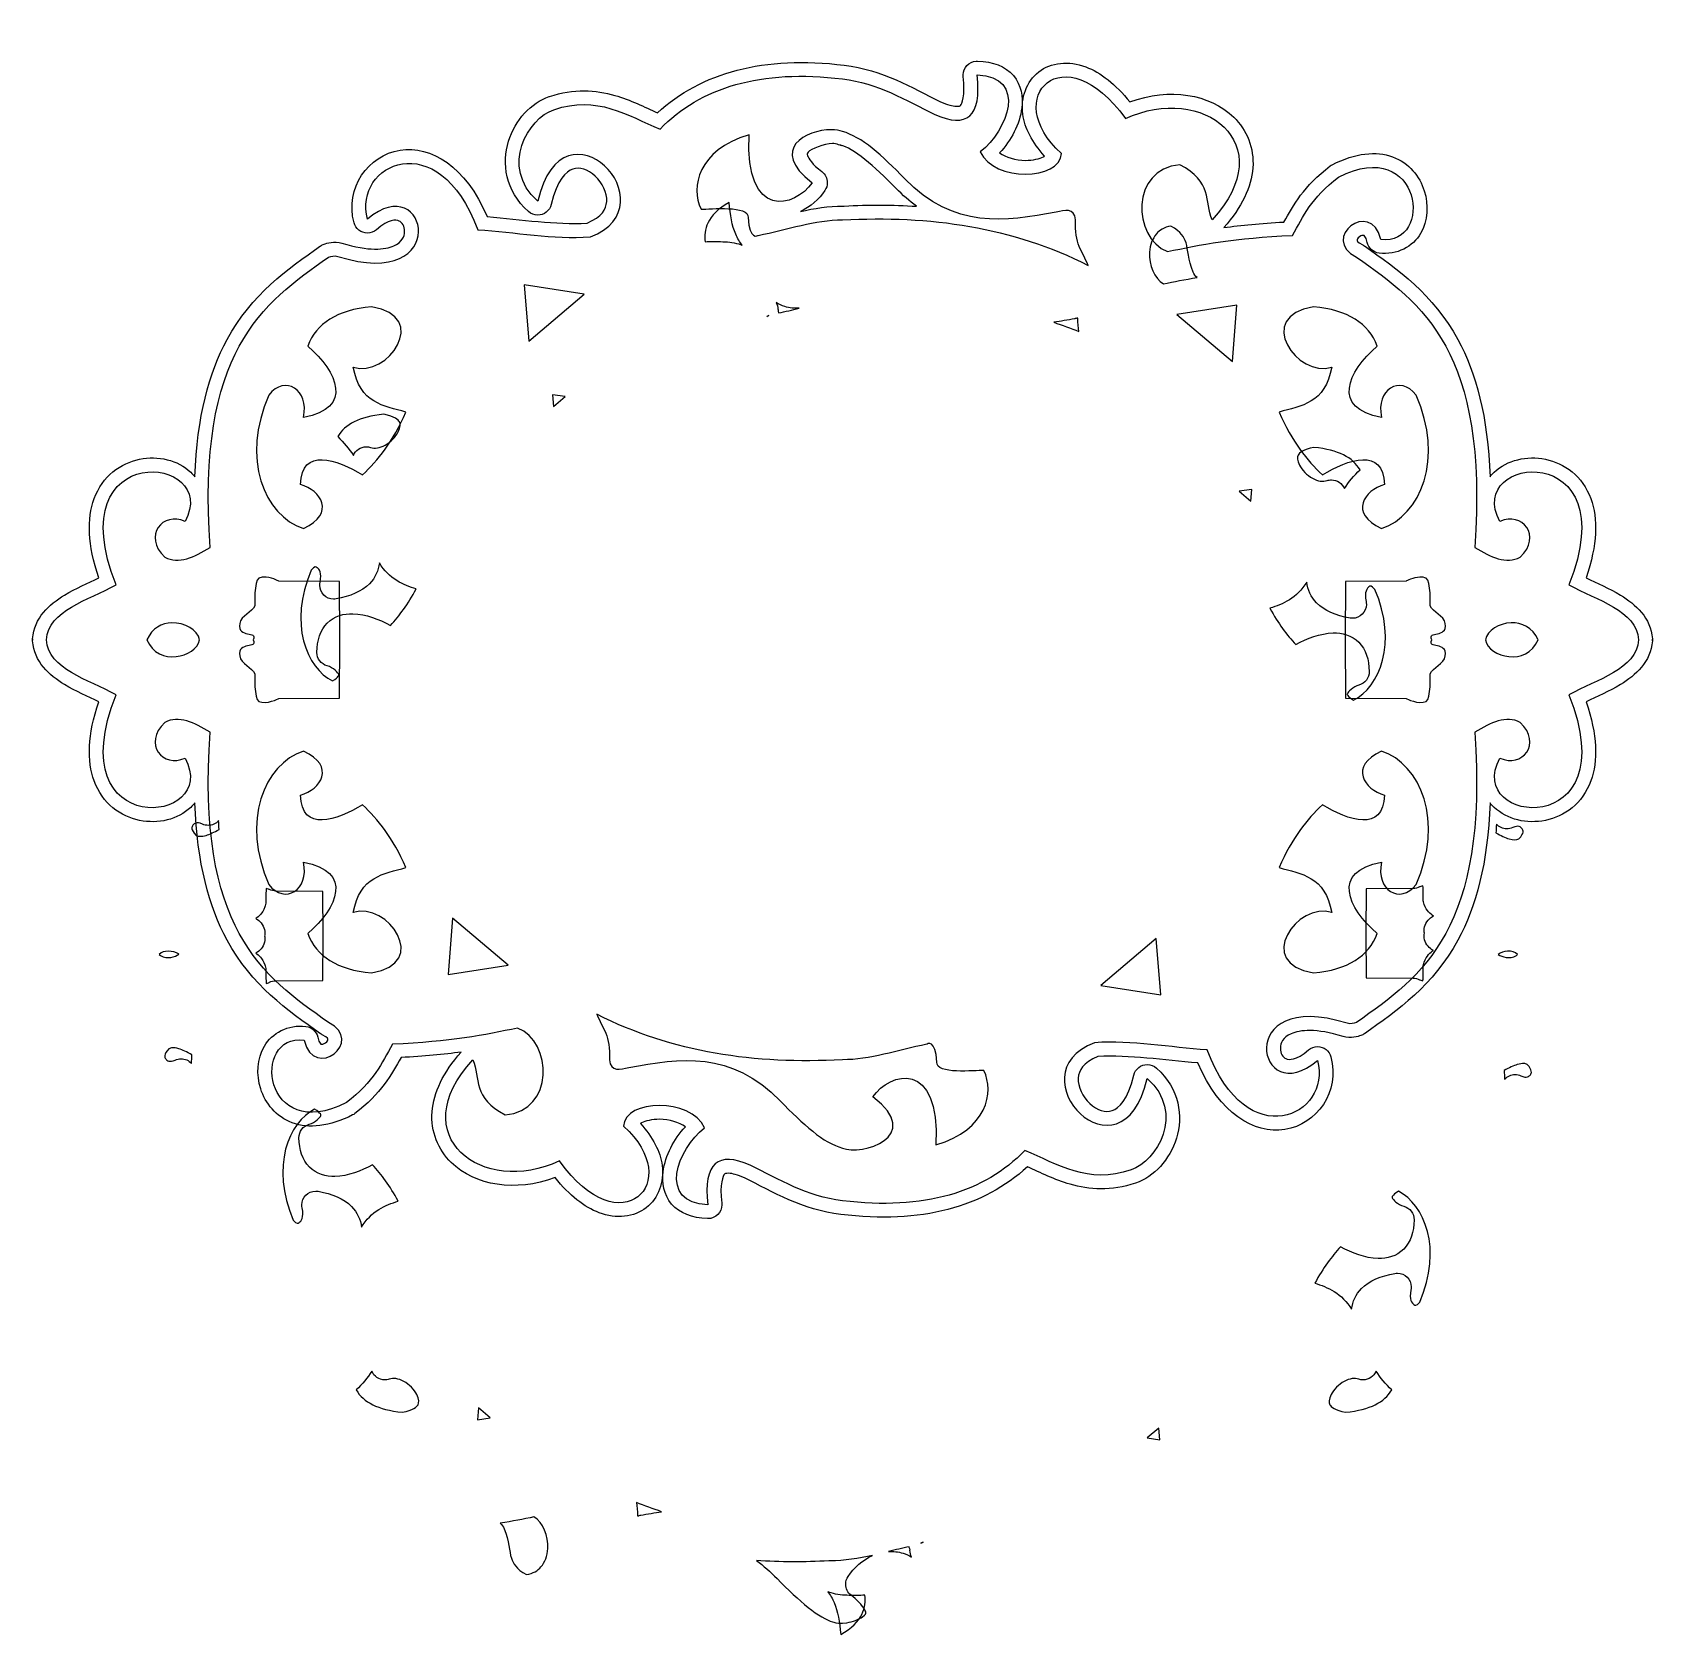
# Model space of a CAD drawing. Header units: centimetres. Extents: x -13.4 to 13.4, y -16.4 to 10.
import ezdxf

# ---------------------------------------------------------------- set-up
doc = ezdxf.new("R2010")
doc.units = ezdxf.units.CM
doc.header["$MEASUREMENT"] = 0
doc.layers.add('Layer 1', color=7, linetype='Continuous')

msp = doc.modelspace()

# ---------------------------------------------------------------- linework, layer by layer
at = {"layer": 'Layer 1', "color": 45, "lineweight": 25}
for points, knots in [([(2.21839, 9.3132), (2.30077, 8.61468), (2.04713, 8.4306), (1.52386, 8.65836), (1.52386, 8.65836), (1.043, 8.89928), (0.58278, 9.17514), (0.00003, 9.24623), (0.00003, 9.24623), (-1.34502, 9.41288), (-2.33907, 9.10625), (-3.00713, 8.41775), (-3.00713, 8.41775), (-3.54833, 8.64325), (-4.04743, 8.98594), (-4.75751, 8.73856), (-4.75751, 8.73856), (-5.17951, 8.59845), (-5.65875, 7.80448), (-5.02458, 7.22878), (-5.02458, 7.22878), (-4.60016, 9.04351), (-2.79716, 7.16794), (-4.15642, 6.64091), (-4.15642, 6.64091), (-4.77544, 6.59902), (-5.39445, 6.72005), (-6.01346, 6.75997), (-6.01346, 6.75997), (-6.66325, 8.51782), (-8.07073, 7.84042), (-7.83164, 6.93443), (-7.83164, 6.93443), (-6.83105, 7.7864), (-6.42476, 5.72532), (-8.32029, 6.32093), (-8.32029, 6.32093), (-8.37748, 6.3389), (-8.42404, 6.32246), (-8.47243, 6.30605), (-8.47243, 6.30605), (-9.56854, 5.54419), (-10.65072, 4.75602), (-10.42373, 1.52205), (-10.42373, 1.52205), (-10.68607, 1.36551), (-10.94476, 1.23744), (-11.172, 1.36165), (-11.172, 1.36165), (-11.54197, 1.71418), (-11.20302, 2.11953), (-10.83796, 1.94952), (-10.83796, 1.94952), (-10.2339, 3.05547), (-12.94562, 3.33097), (-11.97401, 0.90772), (-11.97401, 0.90772), (-12.43816, 0.64875), (-13.08606, 0.48871), (-13.12329, -0.00013), (-13.12329, -0.00013), (-13.12331, -0.00041), (-13.12327, -0.00068), (-13.12329, -0.00096), (-13.12329, -0.00096), (-13.08606, -0.4898), (-12.43815, -0.64984), (-11.97401, -0.90881), (-11.97401, -0.90881), (-12.94562, -3.33206), (-10.2339, -3.05656), (-10.83796, -1.95061), (-10.83796, -1.95061), (-11.20302, -2.12062), (-11.54197, -1.71527), (-11.172, -1.36274), (-11.172, -1.36274), (-10.94476, -1.23853), (-10.68606, -1.3666), (-10.42373, -1.52314), (-10.42373, -1.52314), (-10.65072, -4.75711), (-9.56853, -5.54528), (-8.47243, -6.30714), (-8.47243, -6.30714), (-7.85848, -6.61932), (-8.71251, -7.28236), (-8.87344, -6.60149), (-8.87344, -6.60149), (-9.75719, -6.48796), (-9.55161, -8.32925), (-8.17891, -7.63006), (-8.17891, -7.63006), (-7.72188, -7.28116), (-7.597, -6.98279), (-7.41658, -6.66846), (-7.41658, -6.66846), (-6.4679, -6.62315), (-5.88518, -6.51623), (-5.35862, -6.40057), (-5.35862, -6.40057), (-4.77364, -6.63256), (-4.74602, -7.7682), (-5.55954, -7.83097), (-5.55954, -7.83097), (-6.10266, -7.55614), (-5.96664, -7.22913), (-6.09367, -6.92229), (-6.09367, -6.92229), (-7.25139, -8.18167), (-5.93419, -9.1866), (-4.66409, -8.59247), (-4.66409, -8.59247), (-3.6575, -10.01423), (-2.58523, -8.93808), (-3.60824, -8.01783), (-3.60824, -8.01783), (-3.58349, -7.56951), (-2.50168, -7.54485), (-2.27209, -8.04429), (-2.27209, -8.04429), (-2.72551, -8.39207), (-3.05449, -9.28857), (-2.21835, -9.31429), (-2.21835, -9.31429), (-2.30072, -8.61577), (-2.04708, -8.43169), (-1.52382, -8.65945), (-1.52382, -8.65945), (-1.04296, -8.90037), (-0.58274, -9.17623), (0.00002, -9.24732), (0.00002, -9.24732), (1.34506, -9.41397), (2.33912, -9.10734), (3.00717, -8.41884), (3.00717, -8.41884), (3.54837, -8.64434), (4.04747, -8.98703), (4.75756, -8.73965), (4.75756, -8.73965), (5.17956, -8.59954), (5.6588, -7.80557), (5.02462, -7.22987), (5.02462, -7.22987), (4.6002, -9.0446), (2.79721, -7.16903), (4.15646, -6.642), (4.15646, -6.642), (4.77548, -6.60011), (5.39449, -6.72114), (6.0135, -6.76106), (6.0135, -6.76106), (6.66329, -8.51891), (8.07077, -7.84151), (7.83168, -6.93552), (7.83168, -6.93552), (6.83109, -7.78749), (6.4248, -5.72641), (8.32033, -6.32202), (8.32033, -6.32202), (8.37752, -6.33999), (8.42408, -6.32355), (8.47247, -6.30714), (8.47247, -6.30714), (9.56858, -5.54528), (10.65077, -4.75711), (10.42377, -1.52314), (10.42377, -1.52314), (10.68611, -1.3666), (10.9448, -1.23853), (11.17205, -1.36274), (11.17205, -1.36274), (11.54202, -1.71527), (11.20307, -2.12062), (10.83801, -1.95061), (10.83801, -1.95061), (10.23395, -3.05656), (12.94567, -3.33206), (11.97406, -0.90881), (11.97406, -0.90881), (12.4382, -0.64984), (13.08611, -0.4898), (13.12334, -0.00096), (13.12334, -0.00096), (13.12336, -0.00068), (13.12332, -0.00041), (13.12334, -0.00013), (13.12334, -0.00013), (13.08611, 0.48871), (12.4382, 0.64875), (11.97406, 0.90772), (11.97406, 0.90772), (12.94567, 3.33097), (10.23395, 3.05547), (10.83801, 1.94952), (10.83801, 1.94952), (11.20307, 2.11953), (11.54202, 1.71418), (11.17205, 1.36165), (11.17205, 1.36165), (10.94481, 1.23744), (10.68611, 1.36551), (10.42377, 1.52205), (10.42377, 1.52205), (10.65076, 4.75601), (9.56858, 5.54419), (8.47247, 6.30605), (8.47247, 6.30605), (7.85853, 6.61823), (8.71255, 7.28127), (8.87348, 6.6004), (8.87348, 6.6004), (9.75723, 6.48687), (9.55165, 8.32816), (8.17895, 7.62897), (8.17895, 7.62897), (7.72192, 7.28007), (7.59704, 6.9817), (7.41662, 6.66737), (7.41662, 6.66737), (6.46794, 6.62206), (5.88522, 6.51514), (5.35866, 6.39948), (5.35866, 6.39948), (4.77368, 6.63147), (4.74606, 7.76711), (5.55958, 7.82988), (5.55958, 7.82988), (6.1027, 7.55505), (5.96668, 7.22804), (6.09371, 6.9212), (6.09371, 6.9212), (7.25143, 8.18058), (5.93423, 9.18551), (4.66413, 8.59138), (4.66413, 8.59138), (3.65754, 10.01314), (2.58527, 8.93699), (3.60828, 8.01674), (3.60828, 8.01674), (3.58353, 7.56842), (2.50172, 7.54376), (2.27213, 8.0432), (2.27213, 8.0432), (2.72555, 8.39098), (3.05453, 9.28748), (2.21839, 9.3132)], [0, 0, 0, 0, 0.01587302, 0.01587302, 0.01587302, 0.01587302, 0.03174603, 0.03174603, 0.03174603, 0.03174603, 0.04761905, 0.04761905, 0.04761905, 0.04761905, 0.06349206, 0.06349206, 0.06349206, 0.06349206, 0.07936508, 0.07936508, 0.07936508, 0.07936508, 0.0952381, 0.0952381, 0.0952381, 0.0952381, 0.11111111, 0.11111111, 0.11111111, 0.11111111, 0.12698413, 0.12698413, 0.12698413, 0.12698413, 0.14285714, 0.14285714, 0.14285714, 0.14285714, 0.15873016, 0.15873016, 0.15873016, 0.15873016, 0.17460317, 0.17460317, 0.17460317, 0.17460317, 0.19047619, 0.19047619, 0.19047619, 0.19047619, 0.20634921, 0.20634921, 0.20634921, 0.20634921, 0.22222222, 0.22222222, 0.22222222, 0.22222222, 0.23809524, 0.23809524, 0.23809524, 0.23809524, 0.25396825, 0.25396825, 0.25396825, 0.25396825, 0.26984127, 0.26984127, 0.26984127, 0.26984127, 0.28571429, 0.28571429, 0.28571429, 0.28571429, 0.3015873, 0.3015873, 0.3015873, 0.3015873, 0.31746032, 0.31746032, 0.31746032, 0.31746032, 0.33333333, 0.33333333, 0.33333333, 0.33333333, 0.34920635, 0.34920635, 0.34920635, 0.34920635, 0.36507937, 0.36507937, 0.36507937, 0.36507937, 0.38095238, 0.38095238, 0.38095238, 0.38095238, 0.3968254, 0.3968254, 0.3968254, 0.3968254, 0.41269841, 0.41269841, 0.41269841, 0.41269841, 0.42857143, 0.42857143, 0.42857143, 0.42857143, 0.44444444, 0.44444444, 0.44444444, 0.44444444, 0.46031746, 0.46031746, 0.46031746, 0.46031746, 0.47619048, 0.47619048, 0.47619048, 0.47619048, 0.49206349, 0.49206349, 0.49206349, 0.49206349, 0.50793651, 0.50793651, 0.50793651, 0.50793651, 0.52380952, 0.52380952, 0.52380952, 0.52380952, 0.53968254, 0.53968254, 0.53968254, 0.53968254, 0.55555556, 0.55555556, 0.55555556, 0.55555556, 0.57142857, 0.57142857, 0.57142857, 0.57142857, 0.58730159, 0.58730159, 0.58730159, 0.58730159, 0.6031746, 0.6031746, 0.6031746, 0.6031746, 0.61904762, 0.61904762, 0.61904762, 0.61904762, 0.63492063, 0.63492063, 0.63492063, 0.63492063, 0.65079365, 0.65079365, 0.65079365, 0.65079365, 0.66666667, 0.66666667, 0.66666667, 0.66666667, 0.68253968, 0.68253968, 0.68253968, 0.68253968, 0.6984127, 0.6984127, 0.6984127, 0.6984127, 0.71428571, 0.71428571, 0.71428571, 0.71428571, 0.73015873, 0.73015873, 0.73015873, 0.73015873, 0.74603175, 0.74603175, 0.74603175, 0.74603175, 0.76190476, 0.76190476, 0.76190476, 0.76190476, 0.77777778, 0.77777778, 0.77777778, 0.77777778, 0.79365079, 0.79365079, 0.79365079, 0.79365079, 0.80952381, 0.80952381, 0.80952381, 0.80952381, 0.82539683, 0.82539683, 0.82539683, 0.82539683, 0.84126984, 0.84126984, 0.84126984, 0.84126984, 0.85714286, 0.85714286, 0.85714286, 0.85714286, 0.87301587, 0.87301587, 0.87301587, 0.87301587, 0.88888889, 0.88888889, 0.88888889, 0.88888889, 0.9047619, 0.9047619, 0.9047619, 0.9047619, 0.92063492, 0.92063492, 0.92063492, 0.92063492, 0.93650794, 0.93650794, 0.93650794, 0.93650794, 0.95238095, 0.95238095, 0.95238095, 0.95238095, 0.96825397, 0.96825397, 0.96825397, 0.96825397, 1, 1, 1, 1]), ([(-0.18767, 8.40948), (-0.11361, 8.40974), (-0.04739, 8.39906), (0.00002, 8.37723), (0.00002, 8.37723), (0.30825, 8.30323), (0.66173, 7.97591), (1.0228, 7.6025), (1.0228, 7.6025), (1.84424, 6.75894), (2.68262, 6.89919), (3.52146, 7.0477), (3.52146, 7.0477), (3.66531, 7.07926), (3.81912, 7.13103), (3.84227, 6.9212), (3.84227, 6.9212), (3.8161, 6.53572), (3.96126, 6.3957), (4.04898, 6.17293), (4.04898, 6.17293), (2.8037, 6.80212), (1.44113, 7.00407), (0.00003, 6.9212), (0.00003, 6.9212), (-0.44672, 6.9305), (-0.90936, 6.7593), (-1.38986, 6.66737), (-1.38986, 6.66737), (-1.39569, 6.66297), (-1.53071, 6.57542), (-1.55688, 6.96089), (-1.55688, 6.96089), (-1.53373, 7.17072), (-2.18229, 7.09292), (-2.33244, 7.10145), (-2.33244, 7.10145), (-2.50189, 7.46134), (-2.39246, 8.06528), (-1.54034, 8.3268), (-1.54034, 8.3268), (-1.6105, 6.90625), (-0.77748, 7.12247), (-0.50185, 7.53553), (-0.50185, 7.53553), (-1.22728, 8.09159), (-0.58756, 8.40812), (-0.18766, 8.40948), (-0.18766, 8.40948), (-0.18766, 8.40948), (-0.18767, 8.40948), (-0.18767, 8.40948)], [0, 0, 0, 0, 0.07142857, 0.07142857, 0.07142857, 0.07142857, 0.14285714, 0.14285714, 0.14285714, 0.14285714, 0.21428571, 0.21428571, 0.21428571, 0.21428571, 0.28571429, 0.28571429, 0.28571429, 0.28571429, 0.35714286, 0.35714286, 0.35714286, 0.35714286, 0.42857143, 0.42857143, 0.42857143, 0.42857143, 0.5, 0.5, 0.5, 0.5, 0.57142857, 0.57142857, 0.57142857, 0.57142857, 0.64285714, 0.64285714, 0.64285714, 0.64285714, 0.71428571, 0.71428571, 0.71428571, 0.71428571, 0.78571429, 0.78571429, 0.78571429, 0.78571429, 0.85714286, 0.85714286, 0.85714286, 0.85714286, 1, 1, 1, 1]), ([(-5.24534, 5.85212), (-5.24534, 5.85212), (-4.25646, 5.69833), (-4.25646, 5.69833), (-4.25646, 5.69833), (-4.25646, 5.69833), (-5.17175, 4.92277), (-5.17175, 4.92277), (-5.17175, 4.92277), (-5.17175, 4.92277), (-5.24534, 5.85212), (-5.24534, 5.85212)], [0, 0, 0, 0, 0.25, 0.25, 0.25, 0.25, 0.5, 0.5, 0.5, 0.5, 1, 1, 1, 1]), ([(-7.76467, 5.49079), (-6.77704, 5.33294), (-7.50166, 4.30853), (-8.06481, 4.4953), (-8.06481, 4.4953), (-7.9579, 3.89499), (-7.56075, 3.85672), (-7.19665, 3.75364), (-7.19665, 3.75364), (-7.41446, 3.26484), (-7.65777, 2.95912), (-7.91103, 2.71846), (-7.91103, 2.71846), (-8.33424, 2.97534), (-8.9201, 3.18398), (-8.93381, 2.55806), (-8.93381, 2.55806), (-8.60525, 2.46989), (-8.34063, 2.0837), (-8.88668, 1.83624), (-8.88668, 1.83624), (-9.52705, 2.04186), (-9.92227, 2.98784), (-9.45471, 4.03476), (-9.45471, 4.03476), (-9.197, 4.373), (-8.7838, 4.12301), (-8.88668, 3.66682), (-8.88668, 3.66682), (-8.05492, 3.81747), (-8.32701, 4.41402), (-8.81309, 4.84256), (-8.81309, 4.84256), (-8.6743, 5.21677), (-8.33109, 5.43729), (-7.76468, 5.49079), (-7.76468, 5.49079), (-7.76468, 5.49079), (-7.76467, 5.49079), (-7.76467, 5.49079)], [0, 0, 0, 0, 0.09090909, 0.09090909, 0.09090909, 0.09090909, 0.18181818, 0.18181818, 0.18181818, 0.18181818, 0.27272727, 0.27272727, 0.27272727, 0.27272727, 0.36363636, 0.36363636, 0.36363636, 0.36363636, 0.45454545, 0.45454545, 0.45454545, 0.45454545, 0.54545455, 0.54545455, 0.54545455, 0.54545455, 0.63636364, 0.63636364, 0.63636364, 0.63636364, 0.72727273, 0.72727273, 0.72727273, 0.72727273, 0.81818182, 0.81818182, 0.81818182, 0.81818182, 1, 1, 1, 1]), ([(6.50133, 5.51808), (6.50133, 5.51808), (6.42774, 4.58873), (6.42774, 4.58873), (6.42774, 4.58873), (6.42774, 4.58873), (5.51245, 5.36429), (5.51245, 5.36429), (5.51245, 5.36429), (5.51245, 5.36429), (6.50133, 5.51808), (6.50133, 5.51808)], [0, 0, 0, 0, 0.25, 0.25, 0.25, 0.25, 0.5, 0.5, 0.5, 0.5, 1, 1, 1, 1]), ([(7.76471, 5.49079), (8.33112, 5.43729), (8.67433, 5.21677), (8.81312, 4.84256), (8.81312, 4.84256), (8.32704, 4.41401), (8.05495, 3.81747), (8.88671, 3.66682), (8.88671, 3.66682), (8.78382, 4.123), (9.19703, 4.373), (9.45474, 4.03476), (9.45474, 4.03476), (9.9223, 2.98784), (9.52708, 2.04186), (8.88671, 1.83624), (8.88671, 1.83624), (8.34066, 2.0837), (8.60528, 2.46988), (8.93384, 2.55806), (8.93384, 2.55806), (8.92013, 3.18399), (8.33427, 2.97534), (7.91106, 2.71846), (7.91106, 2.71846), (7.65781, 2.95912), (7.41449, 3.26484), (7.19668, 3.75364), (7.19668, 3.75364), (7.56078, 3.85672), (7.95793, 3.89499), (8.06484, 4.4953), (8.06484, 4.4953), (7.50169, 4.30854), (6.77708, 5.33294), (7.7647, 5.49079), (7.7647, 5.49079), (7.7647, 5.49079), (7.76471, 5.49079), (7.76471, 5.49079)], [0, 0, 0, 0, 0.09090909, 0.09090909, 0.09090909, 0.09090909, 0.18181818, 0.18181818, 0.18181818, 0.18181818, 0.27272727, 0.27272727, 0.27272727, 0.27272727, 0.36363636, 0.36363636, 0.36363636, 0.36363636, 0.45454545, 0.45454545, 0.45454545, 0.45454545, 0.54545455, 0.54545455, 0.54545455, 0.54545455, 0.63636364, 0.63636364, 0.63636364, 0.63636364, 0.72727273, 0.72727273, 0.72727273, 0.72727273, 0.81818182, 0.81818182, 0.81818182, 0.81818182, 1, 1, 1, 1]), ([(-9.54565, 1.03257), (-9.42906, 1.03845), (-9.2943, 0.96725), (-9.2943, 0.96725), (-9.2943, 0.96725), (-9.2943, 0.96725), (-8.29219, 0.96064), (-8.29219, 0.96064), (-8.29219, 0.96064), (-8.29219, 0.96064), (-8.28558, -0.00013), (-8.28558, -0.00013), (-8.28558, -0.00013), (-8.28558, -0.00013), (-8.28558, -0.00096), (-8.28558, -0.00096), (-8.28558, -0.00096), (-8.28558, -0.00096), (-8.29219, -0.96173), (-8.29219, -0.96173), (-8.29219, -0.96173), (-8.29219, -0.96173), (-9.2943, -0.96834), (-9.2943, -0.96834), (-9.2943, -0.96834), (-9.2943, -0.96834), (-9.49868, -1.07622), (-9.62172, -1.01547), (-9.62172, -1.01547), (-9.70148, -0.97609), (-9.68869, -0.56072), (-9.68869, -0.56072), (-9.68869, -0.56072), (-9.72868, -0.45866), (-9.91815, -0.40002), (-9.93591, -0.2672), (-9.93591, -0.2672), (-9.9701, -0.01155), (-9.63579, -0.1662), (-9.71515, -0.00096), (-9.71515, -0.00096), (-9.71515, -0.00072), (-9.71515, -0.00038), (-9.71515, -0.00013), (-9.71515, -0.00013), (-9.63579, 0.16511), (-9.97011, 0.01045), (-9.93591, 0.26611), (-9.93591, 0.26611), (-9.91815, 0.39893), (-9.72868, 0.45757), (-9.68869, 0.55963), (-9.68869, 0.55963), (-9.68869, 0.55963), (-9.70148, 0.975), (-9.62172, 1.01438), (-9.62172, 1.01438), (-9.59865, 1.02577), (-9.57256, 1.03121), (-9.54565, 1.03257)], [0, 0, 0, 0, 0.0625, 0.0625, 0.0625, 0.0625, 0.125, 0.125, 0.125, 0.125, 0.1875, 0.1875, 0.1875, 0.1875, 0.25, 0.25, 0.25, 0.25, 0.3125, 0.3125, 0.3125, 0.3125, 0.375, 0.375, 0.375, 0.375, 0.4375, 0.4375, 0.4375, 0.4375, 0.5, 0.5, 0.5, 0.5, 0.5625, 0.5625, 0.5625, 0.5625, 0.625, 0.625, 0.625, 0.625, 0.6875, 0.6875, 0.6875, 0.6875, 0.75, 0.75, 0.75, 0.75, 0.8125, 0.8125, 0.8125, 0.8125, 0.875, 0.875, 0.875, 0.875, 1, 1, 1, 1]), ([(9.51841, 1.03257), (9.55487, 1.03414), (9.591, 1.02957), (9.62176, 1.01438), (9.62176, 1.01438), (9.70152, 0.975), (9.68873, 0.55963), (9.68873, 0.55963), (9.68873, 0.55963), (9.72872, 0.45757), (9.91818, 0.39893), (9.93595, 0.26611), (9.93595, 0.26611), (9.97014, 0.01046), (9.63583, 0.16511), (9.71519, -0.00013), (9.71519, -0.00013), (9.71519, -0.00037), (9.71519, -0.00072), (9.71519, -0.00096), (9.71519, -0.00096), (9.63583, -0.1662), (9.97015, -0.01154), (9.93595, -0.2672), (9.93595, -0.2672), (9.91819, -0.40002), (9.72872, -0.45866), (9.68873, -0.56072), (9.68873, -0.56072), (9.68873, -0.56072), (9.70152, -0.97609), (9.62176, -1.01547), (9.62176, -1.01547), (9.49872, -1.07622), (9.29434, -0.96834), (9.29434, -0.96834), (9.29434, -0.96834), (9.29434, -0.96834), (8.29223, -0.96173), (8.29223, -0.96173), (8.29223, -0.96173), (8.29223, -0.96173), (8.28562, -0.00096), (8.28562, -0.00096), (8.28562, -0.00096), (8.28562, -0.00096), (8.28562, -0.00013), (8.28562, -0.00013), (8.28562, -0.00013), (8.28562, -0.00013), (8.29223, 0.96064), (8.29223, 0.96064), (8.29223, 0.96064), (8.29223, 0.96064), (9.29434, 0.96725), (9.29434, 0.96725), (9.29434, 0.96725), (9.29434, 0.96725), (9.40902, 1.02786), (9.51841, 1.03257)], [0, 0, 0, 0, 0.0625, 0.0625, 0.0625, 0.0625, 0.125, 0.125, 0.125, 0.125, 0.1875, 0.1875, 0.1875, 0.1875, 0.25, 0.25, 0.25, 0.25, 0.3125, 0.3125, 0.3125, 0.3125, 0.375, 0.375, 0.375, 0.375, 0.4375, 0.4375, 0.4375, 0.4375, 0.5, 0.5, 0.5, 0.5, 0.5625, 0.5625, 0.5625, 0.5625, 0.625, 0.625, 0.625, 0.625, 0.6875, 0.6875, 0.6875, 0.6875, 0.75, 0.75, 0.75, 0.75, 0.8125, 0.8125, 0.8125, 0.8125, 0.875, 0.875, 0.875, 0.875, 1, 1, 1, 1]), ([(-11.05543, 0.27933), (-10.8441, 0.28528), (-10.63286, 0.16563), (-10.59737, -0.00014), (-10.59737, -0.00014), (-10.59737, -0.0004), (-10.59737, -0.00071), (-10.59737, -0.00097), (-10.59737, -0.00097), (-10.66047, -0.2957), (-11.28009, -0.44495), (-11.46636, -0.00097), (-11.46636, -0.00097), (-11.46636, -0.00073), (-11.46636, -0.00038), (-11.46636, -0.00014), (-11.46636, -0.00014), (-11.38485, 0.19414), (-11.21986, 0.2747), (-11.05543, 0.27933)], [0, 0, 0, 0, 0.16666667, 0.16666667, 0.16666667, 0.16666667, 0.33333333, 0.33333333, 0.33333333, 0.33333333, 0.5, 0.5, 0.5, 0.5, 0.66666667, 0.66666667, 0.66666667, 0.66666667, 1, 1, 1, 1]), ([(11.02074, 0.27933), (11.19648, 0.28583), (11.37906, 0.20804), (11.4664, -0.00014), (11.4664, -0.00014), (11.4664, -0.00038), (11.4664, -0.00073), (11.4664, -0.00097), (11.4664, -0.00097), (11.28013, -0.44495), (10.66051, -0.2957), (10.59741, -0.00097), (10.59741, -0.00097), (10.59741, -0.00071), (10.59741, -0.0004), (10.59741, -0.00014), (10.59741, -0.00014), (10.63092, 0.1564), (10.82168, 0.27197), (11.02074, 0.27933)], [0, 0, 0, 0, 0.16666667, 0.16666667, 0.16666667, 0.16666667, 0.33333333, 0.33333333, 0.33333333, 0.33333333, 0.5, 0.5, 0.5, 0.5, 0.66666667, 0.66666667, 0.66666667, 0.66666667, 1, 1, 1, 1]), ([(-8.88667, -1.83734), (-8.34062, -2.0848), (-8.60524, -2.47098), (-8.9338, -2.55916), (-8.9338, -2.55916), (-8.92008, -3.18509), (-8.33423, -2.97644), (-7.91102, -2.71956), (-7.91102, -2.71956), (-7.65777, -2.96022), (-7.41445, -3.26594), (-7.19664, -3.75474), (-7.19664, -3.75474), (-7.56074, -3.85782), (-7.95789, -3.89609), (-8.0648, -4.4964), (-8.0648, -4.4964), (-7.50165, -4.30964), (-6.77704, -5.33404), (-7.76466, -5.49189), (-7.76466, -5.49189), (-8.33107, -5.43839), (-8.67428, -5.21787), (-8.81307, -4.84366), (-8.81307, -4.84366), (-8.32699, -4.41511), (-8.0549, -3.81857), (-8.88666, -3.66792), (-8.88666, -3.66792), (-8.78378, -4.1241), (-9.19698, -4.3741), (-9.45469, -4.03586), (-9.45469, -4.03586), (-9.92225, -2.98894), (-9.52703, -2.04296), (-8.88666, -1.83734), (-8.88666, -1.83734), (-8.88666, -1.83734), (-8.88667, -1.83734), (-8.88667, -1.83734)], [0, 0, 0, 0, 0.09090909, 0.09090909, 0.09090909, 0.09090909, 0.18181818, 0.18181818, 0.18181818, 0.18181818, 0.27272727, 0.27272727, 0.27272727, 0.27272727, 0.36363636, 0.36363636, 0.36363636, 0.36363636, 0.45454545, 0.45454545, 0.45454545, 0.45454545, 0.54545455, 0.54545455, 0.54545455, 0.54545455, 0.63636364, 0.63636364, 0.63636364, 0.63636364, 0.72727273, 0.72727273, 0.72727273, 0.72727273, 0.81818182, 0.81818182, 0.81818182, 0.81818182, 1, 1, 1, 1]), ([(8.88671, -1.83734), (9.52708, -2.04296), (9.9223, -2.98894), (9.45474, -4.03586), (9.45474, -4.03586), (9.19703, -4.3741), (8.78383, -4.12411), (8.88671, -3.66792), (8.88671, -3.66792), (8.05495, -3.81857), (8.32704, -4.41512), (8.81312, -4.84366), (8.81312, -4.84366), (8.67433, -5.21787), (8.33112, -5.43839), (7.76471, -5.49189), (7.76471, -5.49189), (6.77709, -5.33404), (7.5017, -4.30963), (8.06485, -4.4964), (8.06485, -4.4964), (7.95794, -3.89609), (7.56079, -3.85782), (7.19669, -3.75474), (7.19669, -3.75474), (7.4145, -3.26594), (7.65781, -2.96022), (7.91107, -2.71956), (7.91107, -2.71956), (8.33428, -2.97644), (8.92014, -3.18508), (8.93385, -2.55916), (8.93385, -2.55916), (8.60529, -2.47099), (8.34067, -2.0848), (8.88672, -1.83734), (8.88672, -1.83734), (8.88672, -1.83734), (8.88671, -1.83734), (8.88671, -1.83734)], [0, 0, 0, 0, 0.09090909, 0.09090909, 0.09090909, 0.09090909, 0.18181818, 0.18181818, 0.18181818, 0.18181818, 0.27272727, 0.27272727, 0.27272727, 0.27272727, 0.36363636, 0.36363636, 0.36363636, 0.36363636, 0.45454545, 0.45454545, 0.45454545, 0.45454545, 0.54545455, 0.54545455, 0.54545455, 0.54545455, 0.63636364, 0.63636364, 0.63636364, 0.63636364, 0.72727273, 0.72727273, 0.72727273, 0.72727273, 0.81818182, 0.81818182, 0.81818182, 0.81818182, 1, 1, 1, 1]), ([(-6.4277, -4.58983), (-6.4277, -4.58983), (-5.51241, -5.36539), (-5.51241, -5.36539), (-5.51241, -5.36539), (-5.51241, -5.36539), (-6.50129, -5.51918), (-6.50129, -5.51918), (-6.50129, -5.51918), (-6.50129, -5.51918), (-6.4277, -4.58983), (-6.4277, -4.58983)], [0, 0, 0, 0, 0.25, 0.25, 0.25, 0.25, 0.5, 0.5, 0.5, 0.5, 1, 1, 1, 1]), ([(5.1718, -4.92387), (5.1718, -4.92387), (5.24539, -5.85322), (5.24539, -5.85322), (5.24539, -5.85322), (5.24539, -5.85322), (4.25651, -5.69943), (4.25651, -5.69943), (4.25651, -5.69943), (4.25651, -5.69943), (5.1718, -4.92387), (5.1718, -4.92387)], [0, 0, 0, 0, 0.25, 0.25, 0.25, 0.25, 0.5, 0.5, 0.5, 0.5, 1, 1, 1, 1]), ([(-4.04893, -6.17402), (-2.80364, -6.80321), (-1.44108, -7.00516), (0.00002, -6.92229), (0.00002, -6.92229), (0.44677, -6.93159), (0.90941, -6.76039), (1.38991, -6.66846), (1.38991, -6.66846), (1.39574, -6.66406), (1.53076, -6.57651), (1.55693, -6.96198), (1.55693, -6.96198), (1.53378, -7.17181), (2.18234, -7.09401), (2.33249, -7.10254), (2.33249, -7.10254), (2.50194, -7.46243), (2.39251, -8.06637), (1.54039, -8.32789), (1.54039, -8.32789), (1.61055, -6.90734), (0.77753, -7.12356), (0.5019, -7.53662), (0.5019, -7.53662), (1.36167, -8.19566), (0.30341, -8.51799), (0.00002, -8.37833), (0.00002, -8.37833), (-0.30821, -8.30433), (-0.66169, -7.97701), (-1.02276, -7.6036), (-1.02276, -7.6036), (-1.84419, -6.76004), (-2.68258, -6.90029), (-3.52142, -7.0488), (-3.52142, -7.0488), (-3.66527, -7.08036), (-3.81908, -7.13213), (-3.84223, -6.9223), (-3.84223, -6.9223), (-3.81606, -6.53682), (-3.96122, -6.3968), (-4.04894, -6.17403), (-4.04894, -6.17403), (-4.04894, -6.17403), (-4.04893, -6.17402), (-4.04893, -6.17402)], [0, 0, 0, 0, 0.07692308, 0.07692308, 0.07692308, 0.07692308, 0.15384615, 0.15384615, 0.15384615, 0.15384615, 0.23076923, 0.23076923, 0.23076923, 0.23076923, 0.30769231, 0.30769231, 0.30769231, 0.30769231, 0.38461538, 0.38461538, 0.38461538, 0.38461538, 0.46153846, 0.46153846, 0.46153846, 0.46153846, 0.53846154, 0.53846154, 0.53846154, 0.53846154, 0.61538462, 0.61538462, 0.61538462, 0.61538462, 0.69230769, 0.69230769, 0.69230769, 0.69230769, 0.76923077, 0.76923077, 0.76923077, 0.76923077, 0.84615385, 0.84615385, 0.84615385, 0.84615385, 1, 1, 1, 1])]:
    msp.add_open_spline(points, degree=3, knots=knots, dxfattribs=at)
at = {"layer": 'Layer 1', "color": 18, "lineweight": 25}
for points, knots in [([(2.20254, 9.54133), (2.0825, 9.53317), (1.98932, 9.43342), (1.98932, 9.31313), (1.98932, 9.31313), (1.98932, 9.30431), (1.98985, 9.2954), (1.99086, 9.28666), (1.99086, 9.28666), (2.02858, 8.96683), (1.96597, 8.82707), (1.94621, 8.80958), (1.94621, 8.80958), (1.93633, 8.80084), (1.92738, 8.79253), (1.87345, 8.7947), (1.87345, 8.7947), (1.81965, 8.79686), (1.72937, 8.8188), (1.61548, 8.86829), (1.61548, 8.86829), (1.61522, 8.8684), (1.61487, 8.86818), (1.61466, 8.86829), (1.61466, 8.86829), (1.14754, 9.10312), (0.66102, 9.3962), (0.02716, 9.47352), (0.02716, 9.47352), (0.02716, 9.47352), (0.02716, 9.47269), (0.02716, 9.47269), (0.02716, 9.47269), (-1.29132, 9.63588), (-2.32856, 9.35051), (-3.04945, 8.68721), (-3.04945, 8.68721), (-3.26708, 8.78529), (-3.49351, 8.8979), (-3.75473, 8.97494), (-3.75473, 8.97494), (-4.06632, 9.06684), (-4.42916, 9.09376), (-4.8296, 8.9551), (-4.8296, 8.9551), (-4.8296, 8.9551), (-4.8296, 8.95593), (-4.8296, 8.95593), (-4.8296, 8.95593), (-4.83076, 8.95554), (-4.83174, 8.95467), (-4.83291, 8.95428), (-4.83291, 8.95428), (-5.14035, 8.85074), (-5.39016, 8.57243), (-5.50512, 8.21758), (-5.50512, 8.21758), (-5.62051, 7.86139), (-5.55558, 7.40149), (-5.17853, 7.0592), (-5.17853, 7.0592), (-5.13648, 7.02113), (-5.08169, 7.00002), (-5.02498, 7.00002), (-5.02498, 7.00002), (-4.91876, 7.00002), (-4.8265, 7.07321), (-4.80229, 7.17661), (-4.80229, 7.17661), (-4.70635, 7.58683), (-4.55484, 7.72273), (-4.4451, 7.76035), (-4.4451, 7.76035), (-4.33536, 7.79797), (-4.19892, 7.75688), (-4.07717, 7.64459), (-4.07717, 7.64459), (-3.95542, 7.53231), (-3.87758, 7.36101), (-3.887, 7.22622), (-3.887, 7.22622), (-3.89602, 7.09714), (-3.95849, 6.97501), (-4.21029, 6.86903), (-4.21029, 6.86903), (-4.73539, 6.83959), (-5.28503, 6.92943), (-5.85897, 6.97569), (-5.85897, 6.97569), (-6.21328, 7.80935), (-6.78787, 8.15051), (-7.29103, 8.07206), (-7.29103, 8.07206), (-7.82201, 7.98927), (-8.20391, 7.44929), (-8.05254, 6.87565), (-8.05254, 6.87565), (-8.02588, 6.77551), (-7.93516, 6.70576), (-7.83151, 6.70576), (-7.83151, 6.70576), (-7.77742, 6.70576), (-7.72504, 6.72494), (-7.68377, 6.75988), (-7.68377, 6.75988), (-7.47409, 6.93841), (-7.36216, 6.92614), (-7.31005, 6.90375), (-7.31005, 6.90375), (-7.25794, 6.88135), (-7.21565, 6.8159), (-7.21827, 6.73094), (-7.21827, 6.73094), (-7.22089, 6.64598), (-7.2564, 6.55748), (-7.39769, 6.49364), (-7.39769, 6.49364), (-7.53898, 6.4298), (-7.81167, 6.40082), (-8.2518, 6.53912), (-8.2518, 6.53912), (-8.3809, 6.57968), (-8.49946, 6.53842), (-8.54615, 6.52258), (-8.54615, 6.52258), (-8.56638, 6.51569), (-8.58567, 6.50591), (-8.60321, 6.49366), (-8.60321, 6.49366), (-9.15265, 6.11177), (-9.73911, 5.69598), (-10.14524, 4.94998), (-10.14524, 4.94998), (-10.44416, 4.4009), (-10.63863, 3.68229), (-10.67523, 2.68697), (-10.67523, 2.68697), (-10.69577, 2.71341), (-10.71705, 2.73873), (-10.74138, 2.76138), (-10.74138, 2.76138), (-10.96227, 2.96707), (-11.28106, 3.03766), (-11.58887, 2.97635), (-11.58887, 2.97635), (-11.89668, 2.91505), (-12.20166, 2.69707), (-12.33632, 2.32647), (-12.33632, 2.32647), (-12.45654, 1.9956), (-12.44514, 1.56531), (-12.25942, 1.02257), (-12.25942, 1.02257), (-12.43924, 0.93613), (-12.63647, 0.84898), (-12.8258, 0.73649), (-12.8258, 0.73649), (-13.07651, 0.58752), (-13.32556, 0.35985), (-13.35166, 0.01715), (-13.35166, 0.01715), (-13.35423, -0.01673), (-13.3542, -0.01729), (-13.35166, 0.01633), (-13.35166, 0.01633), (-13.35205, 0.0106), (-13.3523, 0.00476), (-13.3523, -0.00101), (-13.3523, -0.00101), (-13.3523, -0.00679), (-13.35205, -0.01263), (-13.35163, -0.01838), (-13.35163, -0.01838), (-13.32553, -0.36108), (-13.07648, -0.58874), (-12.82577, -0.73772), (-12.82577, -0.73772), (-12.63644, -0.85022), (-12.43921, -0.93736), (-12.25939, -1.0238), (-12.25939, -1.0238), (-12.44511, -1.56654), (-12.4565, -1.99683), (-12.33629, -2.3277), (-12.33629, -2.3277), (-12.20163, -2.6983), (-11.89665, -2.91628), (-11.58884, -2.97758), (-11.58884, -2.97758), (-11.28103, -3.03888), (-10.96224, -2.96829), (-10.74135, -2.76261), (-10.74135, -2.76261), (-10.71703, -2.73996), (-10.69574, -2.71463), (-10.6752, -2.6882), (-10.6752, -2.6882), (-10.63859, -3.68352), (-10.44413, -4.40213), (-10.14521, -4.95121), (-10.14521, -4.95121), (-9.73909, -5.69721), (-9.15262, -6.113), (-8.60318, -6.49489), (-8.60318, -6.49489), (-8.59452, -6.50101), (-8.58536, -6.50657), (-8.57592, -6.51142), (-8.57592, -6.51142), (-8.47068, -6.56493), (-8.48262, -6.58669), (-8.48249, -6.58997), (-8.48249, -6.58997), (-8.48223, -6.59325), (-8.49127, -6.6216), (-8.52135, -6.64454), (-8.52135, -6.64454), (-8.55143, -6.66749), (-8.58244, -6.67059), (-8.58915, -6.66852), (-8.58915, -6.66852), (-8.59586, -6.66646), (-8.62325, -6.66669), (-8.65116, -6.54863), (-8.65116, -6.54863), (-8.67326, -6.45617), (-8.75033, -6.38703), (-8.84462, -6.37499), (-8.84462, -6.37499), (-9.14193, -6.3368), (-9.40687, -6.4857), (-9.52923, -6.6991), (-9.52923, -6.6991), (-9.65159, -6.91251), (-9.66433, -7.16788), (-9.59041, -7.40355), (-9.59041, -7.40355), (-9.51649, -7.63922), (-9.34105, -7.8641), (-9.06951, -7.96331), (-9.06951, -7.96331), (-8.79798, -8.06252), (-8.45625, -8.02777), (-8.07484, -7.8335), (-8.07484, -7.8335), (-8.06268, -7.82744), (-8.05101, -7.82018), (-8.04012, -7.81202), (-8.04012, -7.81202), (-7.60421, -7.47924), (-7.43172, -7.16428), (-7.27779, -6.88763), (-7.27779, -6.88763), (-6.89698, -6.86626), (-6.57089, -6.83563), (-6.28643, -6.79751), (-6.28643, -6.79751), (-6.58322, -7.12965), (-6.74157, -7.46393), (-6.76516, -7.78143), (-6.76516, -7.78143), (-6.78946, -8.1084), (-6.66403, -8.40741), (-6.44931, -8.61652), (-6.44931, -8.61652), (-6.05424, -9.00127), (-5.39199, -9.10922), (-4.73779, -8.86705), (-4.73779, -8.86705), (-4.50105, -9.16172), (-4.25549, -9.35427), (-4.01101, -9.44583), (-4.01101, -9.44583), (-3.72757, -9.55197), (-3.43684, -9.52083), (-3.23462, -9.36398), (-3.23462, -9.36398), (-3.03241, -9.20712), (-2.93693, -8.94059), (-2.97334, -8.66614), (-2.97334, -8.66614), (-3.00384, -8.43627), (-3.12579, -8.19934), (-3.33135, -7.97657), (-3.33135, -7.97657), (-3.32434, -7.97233), (-3.32369, -7.97014), (-3.31399, -7.96499), (-3.31399, -7.96499), (-3.2513, -7.93173), (-3.13841, -7.90454), (-3.01716, -7.90463), (-3.01716, -7.90463), (-2.85304, -7.90489), (-2.69574, -7.95724), (-2.59052, -8.02865), (-2.59052, -8.02865), (-2.7812, -8.23359), (-2.92096, -8.49553), (-2.95598, -8.77114), (-2.95598, -8.77114), (-2.97863, -8.94944), (-2.94846, -9.14924), (-2.81707, -9.30279), (-2.81707, -9.30279), (-2.68569, -9.45634), (-2.4762, -9.53487), (-2.22589, -9.54257), (-2.22589, -9.54257), (-2.22342, -9.5426), (-2.22082, -9.54268), (-2.21831, -9.54268), (-2.21831, -9.54268), (-2.09201, -9.54268), (-1.98959, -9.44026), (-1.98959, -9.31396), (-1.98959, -9.31396), (-1.98959, -9.30525), (-1.99009, -9.29651), (-1.99107, -9.28788), (-1.99107, -9.28788), (-2.02879, -8.96805), (-1.96618, -8.82829), (-1.94642, -8.8108), (-1.94642, -8.8108), (-1.93654, -8.80206), (-1.92759, -8.79375), (-1.87366, -8.79592), (-1.87366, -8.79592), (-1.81986, -8.79809), (-1.72958, -8.82002), (-1.61569, -8.86951), (-1.61569, -8.86951), (-1.61543, -8.86977), (-1.61513, -8.86925), (-1.61487, -8.86951), (-1.61487, -8.86951), (-1.14774, -9.10434), (-0.66123, -9.39742), (-0.02737, -9.47474), (-0.02737, -9.47474), (-0.02737, -9.47474), (-0.02737, -9.47392), (-0.02737, -9.47392), (-0.02737, -9.47392), (1.29111, -9.63711), (2.32835, -9.35174), (3.04924, -8.68844), (3.04924, -8.68844), (3.26687, -8.78652), (3.4933, -8.89913), (3.75452, -8.97617), (3.75452, -8.97617), (4.06611, -9.06808), (4.42895, -9.09499), (4.82939, -8.95633), (4.82939, -8.95633), (4.82939, -8.95633), (4.82939, -8.95715), (4.82939, -8.95715), (4.82939, -8.95715), (4.83055, -8.95675), (4.83153, -8.95588), (4.8327, -8.95551), (4.8327, -8.95551), (5.14014, -8.85197), (5.38995, -8.57366), (5.50491, -8.21881), (5.50491, -8.21881), (5.6203, -7.86262), (5.55537, -7.40272), (5.17831, -7.06043), (5.17831, -7.06043), (5.13626, -7.02238), (5.08147, -7.00127), (5.02476, -7.00127), (5.02476, -7.00127), (4.91854, -7.00127), (4.82628, -7.07446), (4.80207, -7.17786), (4.80207, -7.17786), (4.70613, -7.58808), (4.55462, -7.72398), (4.44488, -7.7616), (4.44488, -7.7616), (4.33514, -7.79922), (4.19869, -7.75813), (4.07694, -7.64584), (4.07694, -7.64584), (3.95519, -7.53356), (3.87735, -7.36226), (3.88677, -7.22747), (3.88677, -7.22747), (3.89579, -7.09839), (3.95826, -6.97626), (4.21006, -6.87028), (4.21006, -6.87028), (4.73516, -6.84084), (5.2848, -6.93068), (5.85874, -6.97694), (5.85874, -6.97694), (6.21305, -7.81061), (6.78764, -8.15176), (7.2908, -8.07331), (7.2908, -8.07331), (7.82178, -7.99052), (8.20368, -7.45054), (8.0523, -6.8769), (8.0523, -6.8769), (8.02566, -6.77676), (7.93494, -6.70701), (7.83129, -6.70701), (7.83129, -6.70701), (7.7772, -6.70701), (7.72482, -6.72619), (7.68355, -6.76113), (7.68355, -6.76113), (7.47387, -6.93966), (7.36194, -6.92739), (7.30983, -6.905), (7.30983, -6.905), (7.25772, -6.8826), (7.21544, -6.81715), (7.21805, -6.7322), (7.21805, -6.7322), (7.22067, -6.64724), (7.25618, -6.55874), (7.39747, -6.4949), (7.39747, -6.4949), (7.53877, -6.43107), (7.81145, -6.40208), (8.25158, -6.54038), (8.25158, -6.54038), (8.38068, -6.58095), (8.49924, -6.53969), (8.54593, -6.52384), (8.54593, -6.52384), (8.56615, -6.51694), (8.58544, -6.50716), (8.60298, -6.49491), (8.60298, -6.49491), (9.15242, -6.11302), (9.73888, -5.69723), (10.145, -4.95123), (10.145, -4.95123), (10.44392, -4.40215), (10.63839, -3.68354), (10.67499, -2.68821), (10.67499, -2.68821), (10.69553, -2.71465), (10.71681, -2.73998), (10.74114, -2.76262), (10.74114, -2.76262), (10.96203, -2.96831), (11.28082, -3.0389), (11.58863, -2.97759), (11.58863, -2.97759), (11.89644, -2.91629), (12.20142, -2.69831), (12.33608, -2.32771), (12.33608, -2.32771), (12.4563, -1.99684), (12.44491, -1.56655), (12.25919, -1.02381), (12.25919, -1.02381), (12.43901, -0.93737), (12.63624, -0.85023), (12.82557, -0.73773), (12.82557, -0.73773), (13.07587, -0.589), (13.32464, -0.36181), (13.35143, -0.02005), (13.35143, -0.02005), (13.35457, 0.01658), (13.3541, 0.01705), (13.35143, -0.01841), (13.35143, -0.01841), (13.35186, -0.01253), (13.35211, -0.00655), (13.35211, -0.00063), (13.35211, -0.00063), (13.35211, 0.00528), (13.35186, 0.01126), (13.35141, 0.01715), (13.35141, 0.01715), (13.32531, 0.35985), (13.07626, 0.58751), (12.82555, 0.73649), (12.82555, 0.73649), (12.63622, 0.84899), (12.43899, 0.93613), (12.25917, 1.02257), (12.25917, 1.02257), (12.44489, 1.5653), (12.45629, 1.9956), (12.33606, 2.32647), (12.33606, 2.32647), (12.2014, 2.69707), (11.89642, 2.91505), (11.58861, 2.97635), (11.58861, 2.97635), (11.2808, 3.03765), (10.96201, 2.96706), (10.74112, 2.76138), (10.74112, 2.76138), (10.7168, 2.73873), (10.69551, 2.7134), (10.67497, 2.68697), (10.67497, 2.68697), (10.63836, 3.68229), (10.4439, 4.4009), (10.14498, 4.94998), (10.14498, 4.94998), (9.73886, 5.69598), (9.1524, 6.11177), (8.60296, 6.49366), (8.60296, 6.49366), (8.59431, 6.49976), (8.58512, 6.50532), (8.57568, 6.51017), (8.57568, 6.51017), (8.47044, 6.56368), (8.48238, 6.58544), (8.48225, 6.58872), (8.48225, 6.58872), (8.48199, 6.592), (8.49103, 6.62035), (8.52111, 6.64329), (8.52111, 6.64329), (8.55119, 6.66624), (8.5822, 6.66934), (8.58891, 6.66727), (8.58891, 6.66727), (8.59562, 6.6652), (8.62302, 6.66545), (8.65092, 6.54738), (8.65092, 6.54738), (8.67304, 6.45492), (8.75011, 6.38578), (8.8444, 6.37374), (8.8444, 6.37374), (9.14171, 6.33555), (9.40665, 6.48445), (9.52901, 6.69785), (9.52901, 6.69785), (9.65137, 6.91126), (9.66411, 7.16663), (9.59019, 7.4023), (9.59019, 7.4023), (9.51627, 7.63797), (9.34083, 7.86285), (9.06929, 7.96206), (9.06929, 7.96206), (8.79776, 8.06127), (8.45603, 8.02652), (8.07462, 7.83225), (8.07462, 7.83225), (8.06246, 7.82619), (8.05079, 7.81893), (8.0399, 7.81077), (8.0399, 7.81077), (7.60399, 7.47799), (7.4315, 7.16303), (7.27757, 6.88638), (7.27757, 6.88638), (6.89676, 6.86501), (6.57067, 6.83437), (6.28621, 6.79626), (6.28621, 6.79626), (6.583, 7.12841), (6.74135, 7.46268), (6.76494, 7.78018), (6.76494, 7.78018), (6.78924, 8.10715), (6.66381, 8.40616), (6.44909, 8.61527), (6.44909, 8.61527), (6.05403, 9.00002), (5.39177, 9.10797), (4.73757, 8.8658), (4.73757, 8.8658), (4.50084, 9.16046), (4.25528, 9.35302), (4.01079, 9.44458), (4.01079, 9.44458), (3.72735, 9.55072), (3.43662, 9.51958), (3.2344, 9.36272), (3.2344, 9.36272), (3.03219, 9.20586), (2.93671, 8.93933), (2.97312, 8.66488), (2.97312, 8.66488), (3.00362, 8.43501), (3.12557, 8.19808), (3.33114, 7.97531), (3.33114, 7.97531), (3.32413, 7.97107), (3.32348, 7.96888), (3.31378, 7.96373), (3.31378, 7.96373), (3.25109, 7.93047), (3.1382, 7.90328), (3.01695, 7.90337), (3.01695, 7.90337), (2.85283, 7.9035), (2.69553, 7.95598), (2.59031, 8.02739), (2.59031, 8.02739), (2.78099, 8.23233), (2.92075, 8.49427), (2.95577, 8.76988), (2.95577, 8.76988), (2.97842, 8.94818), (2.94824, 9.14798), (2.81686, 9.30153), (2.81686, 9.30153), (2.68548, 9.45508), (2.47599, 9.53361), (2.22568, 9.54131), (2.22568, 9.54131), (2.22187, 9.54149), (2.21796, 9.5416), (2.21411, 9.5416), (2.21411, 9.5416), (2.21026, 9.5416), (2.20635, 9.54149), (2.20252, 9.54132), (2.20252, 9.54132), (2.20252, 9.54132), (2.20254, 9.54133), (2.20254, 9.54133)], [0, 0, 0, 0, 0.00628931, 0.00628931, 0.00628931, 0.00628931, 0.01257862, 0.01257862, 0.01257862, 0.01257862, 0.01886792, 0.01886792, 0.01886792, 0.01886792, 0.02515723, 0.02515723, 0.02515723, 0.02515723, 0.03144654, 0.03144654, 0.03144654, 0.03144654, 0.03773585, 0.03773585, 0.03773585, 0.03773585, 0.04402516, 0.04402516, 0.04402516, 0.04402516, 0.05031447, 0.05031447, 0.05031447, 0.05031447, 0.05660377, 0.05660377, 0.05660377, 0.05660377, 0.06289308, 0.06289308, 0.06289308, 0.06289308, 0.06918239, 0.06918239, 0.06918239, 0.06918239, 0.0754717, 0.0754717, 0.0754717, 0.0754717, 0.08176101, 0.08176101, 0.08176101, 0.08176101, 0.08805031, 0.08805031, 0.08805031, 0.08805031, 0.09433962, 0.09433962, 0.09433962, 0.09433962, 0.10062893, 0.10062893, 0.10062893, 0.10062893, 0.10691824, 0.10691824, 0.10691824, 0.10691824, 0.11320755, 0.11320755, 0.11320755, 0.11320755, 0.11949686, 0.11949686, 0.11949686, 0.11949686, 0.12578616, 0.12578616, 0.12578616, 0.12578616, 0.13207547, 0.13207547, 0.13207547, 0.13207547, 0.13836478, 0.13836478, 0.13836478, 0.13836478, 0.14465409, 0.14465409, 0.14465409, 0.14465409, 0.1509434, 0.1509434, 0.1509434, 0.1509434, 0.1572327, 0.1572327, 0.1572327, 0.1572327, 0.16352201, 0.16352201, 0.16352201, 0.16352201, 0.16981132, 0.16981132, 0.16981132, 0.16981132, 0.17610063, 0.17610063, 0.17610063, 0.17610063, 0.18238994, 0.18238994, 0.18238994, 0.18238994, 0.18867925, 0.18867925, 0.18867925, 0.18867925, 0.19496855, 0.19496855, 0.19496855, 0.19496855, 0.20125786, 0.20125786, 0.20125786, 0.20125786, 0.20754717, 0.20754717, 0.20754717, 0.20754717, 0.21383648, 0.21383648, 0.21383648, 0.21383648, 0.22012579, 0.22012579, 0.22012579, 0.22012579, 0.22641509, 0.22641509, 0.22641509, 0.22641509, 0.2327044, 0.2327044, 0.2327044, 0.2327044, 0.23899371, 0.23899371, 0.23899371, 0.23899371, 0.24528302, 0.24528302, 0.24528302, 0.24528302, 0.25157233, 0.25157233, 0.25157233, 0.25157233, 0.25786164, 0.25786164, 0.25786164, 0.25786164, 0.26415094, 0.26415094, 0.26415094, 0.26415094, 0.27044025, 0.27044025, 0.27044025, 0.27044025, 0.27672956, 0.27672956, 0.27672956, 0.27672956, 0.28301887, 0.28301887, 0.28301887, 0.28301887, 0.28930818, 0.28930818, 0.28930818, 0.28930818, 0.29559748, 0.29559748, 0.29559748, 0.29559748, 0.30188679, 0.30188679, 0.30188679, 0.30188679, 0.3081761, 0.3081761, 0.3081761, 0.3081761, 0.31446541, 0.31446541, 0.31446541, 0.31446541, 0.32075472, 0.32075472, 0.32075472, 0.32075472, 0.32704403, 0.32704403, 0.32704403, 0.32704403, 0.33333333, 0.33333333, 0.33333333, 0.33333333, 0.33962264, 0.33962264, 0.33962264, 0.33962264, 0.34591195, 0.34591195, 0.34591195, 0.34591195, 0.35220126, 0.35220126, 0.35220126, 0.35220126, 0.35849057, 0.35849057, 0.35849057, 0.35849057, 0.36477987, 0.36477987, 0.36477987, 0.36477987, 0.37106918, 0.37106918, 0.37106918, 0.37106918, 0.37735849, 0.37735849, 0.37735849, 0.37735849, 0.3836478, 0.3836478, 0.3836478, 0.3836478, 0.38993711, 0.38993711, 0.38993711, 0.38993711, 0.39622642, 0.39622642, 0.39622642, 0.39622642, 0.40251572, 0.40251572, 0.40251572, 0.40251572, 0.40880503, 0.40880503, 0.40880503, 0.40880503, 0.41509434, 0.41509434, 0.41509434, 0.41509434, 0.42138365, 0.42138365, 0.42138365, 0.42138365, 0.42767296, 0.42767296, 0.42767296, 0.42767296, 0.43396226, 0.43396226, 0.43396226, 0.43396226, 0.44025157, 0.44025157, 0.44025157, 0.44025157, 0.44654088, 0.44654088, 0.44654088, 0.44654088, 0.45283019, 0.45283019, 0.45283019, 0.45283019, 0.4591195, 0.4591195, 0.4591195, 0.4591195, 0.46540881, 0.46540881, 0.46540881, 0.46540881, 0.47169811, 0.47169811, 0.47169811, 0.47169811, 0.47798742, 0.47798742, 0.47798742, 0.47798742, 0.48427673, 0.48427673, 0.48427673, 0.48427673, 0.49056604, 0.49056604, 0.49056604, 0.49056604, 0.49685535, 0.49685535, 0.49685535, 0.49685535, 0.50314465, 0.50314465, 0.50314465, 0.50314465, 0.50943396, 0.50943396, 0.50943396, 0.50943396, 0.51572327, 0.51572327, 0.51572327, 0.51572327, 0.52201258, 0.52201258, 0.52201258, 0.52201258, 0.52830189, 0.52830189, 0.52830189, 0.52830189, 0.53459119, 0.53459119, 0.53459119, 0.53459119, 0.5408805, 0.5408805, 0.5408805, 0.5408805, 0.54716981, 0.54716981, 0.54716981, 0.54716981, 0.55345912, 0.55345912, 0.55345912, 0.55345912, 0.55974843, 0.55974843, 0.55974843, 0.55974843, 0.56603774, 0.56603774, 0.56603774, 0.56603774, 0.57232704, 0.57232704, 0.57232704, 0.57232704, 0.57861635, 0.57861635, 0.57861635, 0.57861635, 0.58490566, 0.58490566, 0.58490566, 0.58490566, 0.59119497, 0.59119497, 0.59119497, 0.59119497, 0.59748428, 0.59748428, 0.59748428, 0.59748428, 0.60377358, 0.60377358, 0.60377358, 0.60377358, 0.61006289, 0.61006289, 0.61006289, 0.61006289, 0.6163522, 0.6163522, 0.6163522, 0.6163522, 0.62264151, 0.62264151, 0.62264151, 0.62264151, 0.62893082, 0.62893082, 0.62893082, 0.62893082, 0.63522013, 0.63522013, 0.63522013, 0.63522013, 0.64150943, 0.64150943, 0.64150943, 0.64150943, 0.64779874, 0.64779874, 0.64779874, 0.64779874, 0.65408805, 0.65408805, 0.65408805, 0.65408805, 0.66037736, 0.66037736, 0.66037736, 0.66037736, 0.66666667, 0.66666667, 0.66666667, 0.66666667, 0.67295597, 0.67295597, 0.67295597, 0.67295597, 0.67924528, 0.67924528, 0.67924528, 0.67924528, 0.68553459, 0.68553459, 0.68553459, 0.68553459, 0.6918239, 0.6918239, 0.6918239, 0.6918239, 0.69811321, 0.69811321, 0.69811321, 0.69811321, 0.70440252, 0.70440252, 0.70440252, 0.70440252, 0.71069182, 0.71069182, 0.71069182, 0.71069182, 0.71698113, 0.71698113, 0.71698113, 0.71698113, 0.72327044, 0.72327044, 0.72327044, 0.72327044, 0.72955975, 0.72955975, 0.72955975, 0.72955975, 0.73584906, 0.73584906, 0.73584906, 0.73584906, 0.74213836, 0.74213836, 0.74213836, 0.74213836, 0.74842767, 0.74842767, 0.74842767, 0.74842767, 0.75471698, 0.75471698, 0.75471698, 0.75471698, 0.76100629, 0.76100629, 0.76100629, 0.76100629, 0.7672956, 0.7672956, 0.7672956, 0.7672956, 0.77358491, 0.77358491, 0.77358491, 0.77358491, 0.77987421, 0.77987421, 0.77987421, 0.77987421, 0.78616352, 0.78616352, 0.78616352, 0.78616352, 0.79245283, 0.79245283, 0.79245283, 0.79245283, 0.79874214, 0.79874214, 0.79874214, 0.79874214, 0.80503145, 0.80503145, 0.80503145, 0.80503145, 0.81132075, 0.81132075, 0.81132075, 0.81132075, 0.81761006, 0.81761006, 0.81761006, 0.81761006, 0.82389937, 0.82389937, 0.82389937, 0.82389937, 0.83018868, 0.83018868, 0.83018868, 0.83018868, 0.83647799, 0.83647799, 0.83647799, 0.83647799, 0.8427673, 0.8427673, 0.8427673, 0.8427673, 0.8490566, 0.8490566, 0.8490566, 0.8490566, 0.85534591, 0.85534591, 0.85534591, 0.85534591, 0.86163522, 0.86163522, 0.86163522, 0.86163522, 0.86792453, 0.86792453, 0.86792453, 0.86792453, 0.87421384, 0.87421384, 0.87421384, 0.87421384, 0.88050314, 0.88050314, 0.88050314, 0.88050314, 0.88679245, 0.88679245, 0.88679245, 0.88679245, 0.89308176, 0.89308176, 0.89308176, 0.89308176, 0.89937107, 0.89937107, 0.89937107, 0.89937107, 0.90566038, 0.90566038, 0.90566038, 0.90566038, 0.91194969, 0.91194969, 0.91194969, 0.91194969, 0.91823899, 0.91823899, 0.91823899, 0.91823899, 0.9245283, 0.9245283, 0.9245283, 0.9245283, 0.93081761, 0.93081761, 0.93081761, 0.93081761, 0.93710692, 0.93710692, 0.93710692, 0.93710692, 0.94339623, 0.94339623, 0.94339623, 0.94339623, 0.94968553, 0.94968553, 0.94968553, 0.94968553, 0.95597484, 0.95597484, 0.95597484, 0.95597484, 0.96226415, 0.96226415, 0.96226415, 0.96226415, 0.96855346, 0.96855346, 0.96855346, 0.96855346, 0.97484277, 0.97484277, 0.97484277, 0.97484277, 0.98113208, 0.98113208, 0.98113208, 0.98113208, 0.98742138, 0.98742138, 0.98742138, 0.98742138, 1, 1, 1, 1]), ([(-0.16383, 8.18035), (-0.11794, 8.18156), (0.01172, 8.13824), (-0.03071, 8.15472), (-0.03071, 8.15472), (0.16726, 8.10719), (0.52563, 7.81146), (0.88127, 7.44365), (0.88127, 7.44365), (0.88152, 7.44341), (0.88183, 7.44307), (0.88208, 7.44282), (0.88208, 7.44282), (0.99314, 7.32877), (1.10583, 7.23108), (1.22025, 7.14682), (1.22025, 7.14682), (0.82832, 7.17123), (0.43063, 7.17263), (0.02797, 7.15013), (0.02797, 7.15013), (0.02187, 7.14979), (0.01588, 7.14965), (0.00978, 7.1493), (0.00978, 7.1493), (-0.23186, 7.15216), (-0.46609, 7.11252), (-0.69385, 7.06083), (-0.69385, 7.06083), (-0.52807, 7.13478), (-0.38614, 7.26208), (-0.28871, 7.4081), (-0.28871, 7.4081), (-0.26344, 7.44572), (-0.24993, 7.49012), (-0.24993, 7.53547), (-0.24993, 7.53547), (-0.24993, 7.60679), (-0.28327, 7.67411), (-0.33995, 7.71733), (-0.33995, 7.71733), (-0.50011, 7.8401), (-0.56097, 7.93703), (-0.57477, 7.97861), (-0.57477, 7.97861), (-0.58856, 8.02019), (-0.58701, 8.01068), (-0.56567, 8.03731), (-0.56567, 8.03731), (-0.52299, 8.09058), (-0.30386, 8.17987), (-0.16383, 8.18035)], [0, 0, 0, 0, 0.07142857, 0.07142857, 0.07142857, 0.07142857, 0.14285714, 0.14285714, 0.14285714, 0.14285714, 0.21428571, 0.21428571, 0.21428571, 0.21428571, 0.28571429, 0.28571429, 0.28571429, 0.28571429, 0.35714286, 0.35714286, 0.35714286, 0.35714286, 0.42857143, 0.42857143, 0.42857143, 0.42857143, 0.5, 0.5, 0.5, 0.5, 0.57142857, 0.57142857, 0.57142857, 0.57142857, 0.64285714, 0.64285714, 0.64285714, 0.64285714, 0.71428571, 0.71428571, 0.71428571, 0.71428571, 0.78571429, 0.78571429, 0.78571429, 0.78571429, 0.85714286, 0.85714286, 0.85714286, 0.85714286, 1, 1, 1, 1]), ([(-1.86709, 7.21132), (-1.85389, 7.00405), (-1.81986, 6.82837), (-1.7596, 6.68463), (-1.7596, 6.68463), (-1.7313, 6.61711), (-1.69392, 6.55884), (-1.65377, 6.50438), (-1.65377, 6.50438), (-1.65891, 6.50644), (-1.66444, 6.50994), (-1.66948, 6.51182), (-1.66948, 6.51182), (-1.77329, 6.55055), (-1.87111, 6.55867), (-1.97127, 6.56308), (-1.97127, 6.56308), (-2.07143, 6.56749), (-2.17951, 6.56564), (-2.26479, 6.56308), (-2.26479, 6.56308), (-2.27891, 6.65965), (-2.26954, 6.76864), (-2.21601, 6.87727), (-2.21601, 6.87727), (-2.15996, 6.99101), (-2.05167, 7.10952), (-1.86709, 7.21131), (-1.86709, 7.21131), (-1.86709, 7.21131), (-1.86709, 7.21132), (-1.86709, 7.21132)], [0, 0, 0, 0, 0.11111111, 0.11111111, 0.11111111, 0.11111111, 0.22222222, 0.22222222, 0.22222222, 0.22222222, 0.33333333, 0.33333333, 0.33333333, 0.33333333, 0.44444444, 0.44444444, 0.44444444, 0.44444444, 0.55555556, 0.55555556, 0.55555556, 0.55555556, 0.66666667, 0.66666667, 0.66666667, 0.66666667, 0.77777778, 0.77777778, 0.77777778, 0.77777778, 1, 1, 1, 1]), ([(5.41226, 6.81941), (5.58715, 6.71998), (5.63125, 6.6428), (5.66279, 6.5449), (5.66279, 6.5449), (5.69794, 6.43581), (5.69467, 6.26781), (5.7802, 6.06121), (5.7802, 6.06121), (5.79466, 6.02678), (5.81739, 5.99635), (5.84632, 5.97272), (5.84632, 5.97272), (5.64778, 5.93953), (5.46191, 5.90389), (5.28987, 5.86689), (5.28987, 5.86689), (5.1434, 5.95935), (5.04643, 6.17687), (5.06084, 6.39027), (5.06084, 6.39027), (5.06886, 6.50905), (5.10954, 6.61561), (5.17412, 6.69041), (5.17412, 6.69041), (5.22863, 6.75355), (5.30119, 6.79924), (5.41225, 6.81939), (5.41225, 6.81939), (5.41225, 6.81939), (5.41226, 6.81941), (5.41226, 6.81941)], [0, 0, 0, 0, 0.11111111, 0.11111111, 0.11111111, 0.11111111, 0.22222222, 0.22222222, 0.22222222, 0.22222222, 0.33333333, 0.33333333, 0.33333333, 0.33333333, 0.44444444, 0.44444444, 0.44444444, 0.44444444, 0.55555556, 0.55555556, 0.55555556, 0.55555556, 0.66666667, 0.66666667, 0.66666667, 0.66666667, 0.77777778, 0.77777778, 0.77777778, 0.77777778, 1, 1, 1, 1]), ([(-1.21225, 5.34766), (-1.22461, 5.34238), (-1.23653, 5.33599), (-1.24779, 5.32865), (-1.24779, 5.32865), (-1.233, 5.33921), (-1.21965, 5.34654), (-1.21224, 5.34767), (-1.21224, 5.34767), (-1.21224, 5.34767), (-1.21225, 5.34766), (-1.21225, 5.34766)], [0, 0, 0, 0, 0.25, 0.25, 0.25, 0.25, 0.5, 0.5, 0.5, 0.5, 1, 1, 1, 1]), ([(-1.09153, 5.56015), (-1.04691, 5.53219), (-1.0006, 5.509), (-0.9518, 5.494), (-0.9518, 5.494), (-0.87058, 5.46904), (-0.79116, 5.46278), (-0.71367, 5.46671), (-0.71367, 5.46671), (-0.8285, 5.43779), (-0.94206, 5.41196), (-1.05432, 5.38733), (-1.05432, 5.38733), (-1.05731, 5.40545), (-1.06086, 5.42055), (-1.06259, 5.44603), (-1.06259, 5.44603), (-1.06259, 5.44603), (-1.06423, 5.44603), (-1.06423, 5.44603), (-1.06423, 5.44603), (-1.06582, 5.48547), (-1.07619, 5.52294), (-1.09152, 5.56013), (-1.09152, 5.56013), (-1.09152, 5.56013), (-1.09153, 5.56015), (-1.09153, 5.56015)], [0, 0, 0, 0, 0.125, 0.125, 0.125, 0.125, 0.25, 0.25, 0.25, 0.25, 0.375, 0.375, 0.375, 0.375, 0.5, 0.5, 0.5, 0.5, 0.625, 0.625, 0.625, 0.625, 0.75, 0.75, 0.75, 0.75, 1, 1, 1, 1]), ([(3.87933, 5.30301), (3.87983, 5.22198), (3.88583, 5.14783), (3.89835, 5.08142), (3.89835, 5.08142), (3.7609, 5.13723), (3.62228, 5.18762), (3.48246, 5.23438), (3.48246, 5.23438), (3.59887, 5.25238), (3.71399, 5.27221), (3.82725, 5.29226), (3.82725, 5.29226), (3.83024, 5.29273), (3.83334, 5.29332), (3.83633, 5.2939), (3.83633, 5.2939), (3.86496, 5.30018), (3.85836, 5.29963), (3.87932, 5.303), (3.87932, 5.303), (3.87932, 5.303), (3.87933, 5.30301), (3.87933, 5.30301)], [0, 0, 0, 0, 0.14285714, 0.14285714, 0.14285714, 0.14285714, 0.28571429, 0.28571429, 0.28571429, 0.28571429, 0.42857143, 0.42857143, 0.42857143, 0.42857143, 0.57142857, 0.57142857, 0.57142857, 0.57142857, 0.71428571, 0.71428571, 0.71428571, 0.71428571, 1, 1, 1, 1]), ([(-4.77999, 4.04045), (-4.77999, 4.04045), (-4.57246, 4.0082), (-4.57246, 4.0082), (-4.57246, 4.0082), (-4.57246, 4.0082), (-4.76511, 3.84449), (-4.76511, 3.84449), (-4.76511, 3.84449), (-4.76511, 3.84449), (-4.77999, 4.04045), (-4.77999, 4.04045)], [0, 0, 0, 0, 0.25, 0.25, 0.25, 0.25, 0.5, 0.5, 0.5, 0.5, 1, 1, 1, 1]), ([(-7.56142, 3.71799), (-7.38052, 3.68413), (-7.32037, 3.62525), (-7.30262, 3.59231), (-7.30262, 3.59231), (-7.28394, 3.55765), (-7.28268, 3.50617), (-7.32329, 3.42612), (-7.32329, 3.42612), (-7.3639, 3.34607), (-7.44769, 3.2579), (-7.53744, 3.20867), (-7.53744, 3.20867), (-7.62719, 3.15944), (-7.71128, 3.14905), (-7.77887, 3.17146), (-7.77887, 3.17146), (-7.80197, 3.1791), (-7.82623, 3.18301), (-7.85058, 3.18301), (-7.85058, 3.18301), (-7.94443, 3.18301), (-8.02881, 3.1256), (-8.0633, 3.03834), (-8.0633, 3.03834), (-8.13275, 3.14995), (-8.22284, 3.25235), (-8.32127, 3.35005), (-8.32127, 3.35005), (-8.19783, 3.55186), (-7.97267, 3.67396), (-7.56142, 3.71799)], [0, 0, 0, 0, 0.11111111, 0.11111111, 0.11111111, 0.11111111, 0.22222222, 0.22222222, 0.22222222, 0.22222222, 0.33333333, 0.33333333, 0.33333333, 0.33333333, 0.44444444, 0.44444444, 0.44444444, 0.44444444, 0.55555556, 0.55555556, 0.55555556, 0.55555556, 0.66666667, 0.66666667, 0.66666667, 0.66666667, 0.77777778, 0.77777778, 0.77777778, 0.77777778, 1, 1, 1, 1]), ([(7.77201, 3.17146), (8.18326, 3.12743), (8.40842, 3.00533), (8.53186, 2.80352), (8.53186, 2.80352), (8.43343, 2.70582), (8.34334, 2.60342), (8.27389, 2.49181), (8.27389, 2.49181), (8.23941, 2.57907), (8.15503, 2.63648), (8.06118, 2.63648), (8.06118, 2.63648), (8.03683, 2.63648), (8.01257, 2.63257), (7.98945, 2.62495), (7.98945, 2.62495), (7.92186, 2.60253), (7.83777, 2.61292), (7.74802, 2.66216), (7.74802, 2.66216), (7.65827, 2.71139), (7.57449, 2.79956), (7.53387, 2.87961), (7.53387, 2.87961), (7.49326, 2.95966), (7.49452, 3.01114), (7.5132, 3.0458), (7.5132, 3.0458), (7.53095, 3.07873), (7.59109, 3.13762), (7.77199, 3.17148), (7.77199, 3.17148), (7.77199, 3.17148), (7.77201, 3.17146), (7.77201, 3.17146)], [0, 0, 0, 0, 0.1, 0.1, 0.1, 0.1, 0.2, 0.2, 0.2, 0.2, 0.3, 0.3, 0.3, 0.3, 0.4, 0.4, 0.4, 0.4, 0.5, 0.5, 0.5, 0.5, 0.6, 0.6, 0.6, 0.6, 0.7, 0.7, 0.7, 0.7, 0.8, 0.8, 0.8, 0.8, 1, 1, 1, 1]), ([(6.74841, 2.48024), (6.74841, 2.48024), (6.73353, 2.28428), (6.73353, 2.28428), (6.73353, 2.28428), (6.73353, 2.28428), (6.54088, 2.44799), (6.54088, 2.44799), (6.54088, 2.44799), (6.54088, 2.44799), (6.74841, 2.48024), (6.74841, 2.48024)], [0, 0, 0, 0, 0.25, 0.25, 0.25, 0.25, 0.5, 0.5, 0.5, 0.5, 1, 1, 1, 1]), ([(-7.63335, 1.26646), (-7.55454, 1.14012), (-7.45693, 1.04282), (-7.34892, 0.97625), (-7.34892, 0.97625), (-7.24089, 0.90966), (-7.13225, 0.86834), (-7.02811, 0.83734), (-7.02811, 0.83734), (-7.16362, 0.58412), (-7.30542, 0.39475), (-7.4531, 0.23789), (-7.4531, 0.23789), (-7.64214, 0.33975), (-7.85096, 0.42395), (-8.07074, 0.43054), (-8.07074, 0.43054), (-8.21248, 0.43479), (-8.37541, 0.39475), (-8.49242, 0.27592), (-8.49242, 0.27592), (-8.60943, 0.1571), (-8.66018, -0.01205), (-8.6644, -0.20446), (-8.6644, -0.20446), (-8.66441, -0.20599), (-8.66444, -0.20764), (-8.66444, -0.20923), (-8.66444, -0.20923), (-8.66444, -0.31274), (-8.59486, -0.40341), (-8.49489, -0.43016), (-8.49489, -0.43016), (-8.39649, -0.45657), (-8.31111, -0.54672), (-8.3039, -0.57237), (-8.3039, -0.57237), (-8.30029, -0.58519), (-8.29691, -0.57985), (-8.31134, -0.60214), (-8.31134, -0.60214), (-8.3212, -0.61737), (-8.35556, -0.6464), (-8.4056, -0.67821), (-8.4056, -0.67821), (-8.83107, -0.46622), (-9.14002, 0.26334), (-8.757, 1.14824), (-8.757, 1.14824), (-8.69754, 1.21965), (-8.68265, 1.20307), (-8.65861, 1.18793), (-8.65861, 1.18793), (-8.63213, 1.17125), (-8.57647, 1.10505), (-8.61148, 0.9498), (-8.61148, 0.9498), (-8.61516, 0.93333), (-8.61706, 0.91643), (-8.61706, 0.89954), (-8.61706, 0.89954), (-8.61706, 0.77324), (-8.51464, 0.67082), (-8.38834, 0.67082), (-8.38834, 0.67082), (-8.37474, 0.67082), (-8.36109, 0.67205), (-8.34771, 0.67445), (-8.34771, 0.67445), (-8.11157, 0.71722), (-7.92726, 0.79402), (-7.79622, 0.92498), (-7.79622, 0.92498), (-7.70178, 1.01936), (-7.64924, 1.1428), (-7.63333, 1.26646), (-7.63333, 1.26646), (-7.63333, 1.26646), (-7.63335, 1.26646), (-7.63335, 1.26646)], [0, 0, 0, 0, 0.04761905, 0.04761905, 0.04761905, 0.04761905, 0.0952381, 0.0952381, 0.0952381, 0.0952381, 0.14285714, 0.14285714, 0.14285714, 0.14285714, 0.19047619, 0.19047619, 0.19047619, 0.19047619, 0.23809524, 0.23809524, 0.23809524, 0.23809524, 0.28571429, 0.28571429, 0.28571429, 0.28571429, 0.33333333, 0.33333333, 0.33333333, 0.33333333, 0.38095238, 0.38095238, 0.38095238, 0.38095238, 0.42857143, 0.42857143, 0.42857143, 0.42857143, 0.47619048, 0.47619048, 0.47619048, 0.47619048, 0.52380952, 0.52380952, 0.52380952, 0.52380952, 0.57142857, 0.57142857, 0.57142857, 0.57142857, 0.61904762, 0.61904762, 0.61904762, 0.61904762, 0.66666667, 0.66666667, 0.66666667, 0.66666667, 0.71428571, 0.71428571, 0.71428571, 0.71428571, 0.76190476, 0.76190476, 0.76190476, 0.76190476, 0.80952381, 0.80952381, 0.80952381, 0.80952381, 0.85714286, 0.85714286, 0.85714286, 0.85714286, 0.9047619, 0.9047619, 0.9047619, 0.9047619, 1, 1, 1, 1]), ([(7.65213, 0.94979), (7.66804, 0.82613), (7.72057, 0.70269), (7.81501, 0.60831), (7.81501, 0.60831), (7.94605, 0.47736), (8.13036, 0.40055), (8.3665, 0.35778), (8.3665, 0.35778), (8.37987, 0.35538), (8.39352, 0.35415), (8.40712, 0.35415), (8.40712, 0.35415), (8.53342, 0.35415), (8.63584, 0.45657), (8.63584, 0.58287), (8.63584, 0.58287), (8.63584, 0.59976), (8.63394, 0.61666), (8.63026, 0.63313), (8.63026, 0.63313), (8.59525, 0.78838), (8.65091, 0.85458), (8.67739, 0.87126), (8.67739, 0.87126), (8.70144, 0.8864), (8.71632, 0.90298), (8.77578, 0.83157), (8.77578, 0.83157), (9.1588, -0.05333), (8.84985, -0.78289), (8.42438, -0.99488), (8.42438, -0.99488), (8.37434, -0.96308), (8.33998, -0.93404), (8.33012, -0.91881), (8.33012, -0.91881), (8.31569, -0.89652), (8.31907, -0.90187), (8.32268, -0.88904), (8.32268, -0.88904), (8.3299, -0.86339), (8.41528, -0.77323), (8.51368, -0.74683), (8.51368, -0.74683), (8.61364, -0.72008), (8.68322, -0.62941), (8.68322, -0.5259), (8.68322, -0.5259), (8.68322, -0.52431), (8.68319, -0.52266), (8.68316, -0.5211), (8.68316, -0.5211), (8.67895, -0.32869), (8.6282, -0.15954), (8.51118, -0.04072), (8.51118, -0.04072), (8.39417, 0.0781), (8.23124, 0.11815), (8.0895, 0.1139), (8.0895, 0.1139), (7.86973, 0.10731), (7.6609, 0.02311), (7.47186, -0.07875), (7.47186, -0.07875), (7.32418, 0.07811), (7.18238, 0.26748), (7.04687, 0.5207), (7.04687, 0.5207), (7.15101, 0.55169), (7.25965, 0.59302), (7.36768, 0.65961), (7.36768, 0.65961), (7.47569, 0.72619), (7.5733, 0.82348), (7.65211, 0.94982), (7.65211, 0.94982), (7.65211, 0.94982), (7.65213, 0.94979), (7.65213, 0.94979)], [0, 0, 0, 0, 0.04761905, 0.04761905, 0.04761905, 0.04761905, 0.0952381, 0.0952381, 0.0952381, 0.0952381, 0.14285714, 0.14285714, 0.14285714, 0.14285714, 0.19047619, 0.19047619, 0.19047619, 0.19047619, 0.23809524, 0.23809524, 0.23809524, 0.23809524, 0.28571429, 0.28571429, 0.28571429, 0.28571429, 0.33333333, 0.33333333, 0.33333333, 0.33333333, 0.38095238, 0.38095238, 0.38095238, 0.38095238, 0.42857143, 0.42857143, 0.42857143, 0.42857143, 0.47619048, 0.47619048, 0.47619048, 0.47619048, 0.52380952, 0.52380952, 0.52380952, 0.52380952, 0.57142857, 0.57142857, 0.57142857, 0.57142857, 0.61904762, 0.61904762, 0.61904762, 0.61904762, 0.66666667, 0.66666667, 0.66666667, 0.66666667, 0.71428571, 0.71428571, 0.71428571, 0.71428571, 0.76190476, 0.76190476, 0.76190476, 0.76190476, 0.80952381, 0.80952381, 0.80952381, 0.80952381, 0.85714286, 0.85714286, 0.85714286, 0.85714286, 0.9047619, 0.9047619, 0.9047619, 0.9047619, 1, 1, 1, 1]), ([(-10.28414, -2.98175), (-10.28184, -3.03031), (-10.27963, -3.07761), (-10.2767, -3.12727), (-10.2767, -3.12727), (-10.35655, -3.17027), (-10.4322, -3.20673), (-10.4925, -3.22401), (-10.4925, -3.22401), (-10.56909, -3.24595), (-10.61271, -3.243), (-10.65704, -3.22483), (-10.65704, -3.22483), (-10.74826, -3.12633), (-10.72717, -3.08444), (-10.70913, -3.05781), (-10.70913, -3.05781), (-10.68928, -3.02851), (-10.64778, -2.99459), (-10.55286, -3.03879), (-10.55286, -3.03879), (-10.5227, -3.05279), (-10.48975, -3.06008), (-10.45647, -3.06008), (-10.45647, -3.06008), (-10.3904, -3.06008), (-10.32755, -3.03149), (-10.28413, -2.98173), (-10.28413, -2.98173), (-10.28413, -2.98173), (-10.28414, -2.98175), (-10.28414, -2.98175)], [0, 0, 0, 0, 0.11111111, 0.11111111, 0.11111111, 0.11111111, 0.22222222, 0.22222222, 0.22222222, 0.22222222, 0.33333333, 0.33333333, 0.33333333, 0.33333333, 0.44444444, 0.44444444, 0.44444444, 0.44444444, 0.55555556, 0.55555556, 0.55555556, 0.55555556, 0.66666667, 0.66666667, 0.66666667, 0.66666667, 0.77777778, 0.77777778, 0.77777778, 0.77777778, 1, 1, 1, 1]), ([(10.77917, -3.0388), (10.82258, -3.08854), (10.88543, -3.11713), (10.9515, -3.11713), (10.9515, -3.11713), (10.98479, -3.11713), (11.01773, -3.10984), (11.04789, -3.09582), (11.04789, -3.09582), (11.14281, -3.05162), (11.1843, -3.08554), (11.20416, -3.11484), (11.20416, -3.11484), (11.2222, -3.14147), (11.24328, -3.18336), (11.15207, -3.28186), (11.15207, -3.28186), (11.10774, -3.30003), (11.06413, -3.30297), (10.98753, -3.28104), (10.98753, -3.28104), (10.92722, -3.26376), (10.85158, -3.2273), (10.77173, -3.1843), (10.77173, -3.1843), (10.77466, -3.13464), (10.77686, -3.08735), (10.77917, -3.03878), (10.77917, -3.03878), (10.77917, -3.03878), (10.77917, -3.0388), (10.77917, -3.0388)], [0, 0, 0, 0, 0.11111111, 0.11111111, 0.11111111, 0.11111111, 0.22222222, 0.22222222, 0.22222222, 0.22222222, 0.33333333, 0.33333333, 0.33333333, 0.33333333, 0.44444444, 0.44444444, 0.44444444, 0.44444444, 0.55555556, 0.55555556, 0.55555556, 0.55555556, 0.66666667, 0.66666667, 0.66666667, 0.66666667, 0.77777778, 0.77777778, 0.77777778, 0.77777778, 1, 1, 1, 1]), ([(-9.50031, -4.10045), (-9.47644, -4.10814), (-9.44657, -4.11616), (-9.44657, -4.11616), (-9.44657, -4.11616), (-9.4142, -4.13323), (-9.37815, -4.14233), (-9.34155, -4.14261), (-9.34155, -4.14261), (-9.34155, -4.14261), (-8.56516, -4.14757), (-8.56516, -4.14757), (-8.56516, -4.14757), (-8.56516, -4.14757), (-8.5602, -4.88014), (-8.5602, -4.88014), (-8.5602, -4.88014), (-8.5602, -4.88014), (-8.5602, -4.88096), (-8.5602, -4.88096), (-8.5602, -4.88096), (-8.5602, -4.88096), (-8.5602, -4.88178), (-8.5602, -4.88178), (-8.5602, -4.88178), (-8.5602, -4.88178), (-8.5602, -4.8826), (-8.5602, -4.8826), (-8.5602, -4.8826), (-8.5602, -4.8826), (-8.56516, -5.61517), (-8.56516, -5.61517), (-8.56516, -5.61517), (-8.56516, -5.61517), (-9.34155, -5.62013), (-9.34155, -5.62013), (-9.34155, -5.62013), (-9.37815, -5.62038), (-9.4142, -5.62948), (-9.44657, -5.64657), (-9.44657, -5.64657), (-9.44657, -5.64657), (-9.47531, -5.65807), (-9.49949, -5.66724), (-9.49949, -5.66724), (-9.50044, -5.65656), (-9.50211, -5.65095), (-9.5028, -5.63995), (-9.5028, -5.63995), (-9.50873, -5.54466), (-9.50611, -5.44896), (-9.50611, -5.44896), (-9.50611, -5.44896), (-9.50597, -5.4459), (-9.50589, -5.44277), (-9.50589, -5.43967), (-9.50589, -5.43967), (-9.50589, -5.41177), (-9.51103, -5.38407), (-9.52097, -5.35802), (-9.52097, -5.35802), (-9.56495, -5.24577), (-9.62406, -5.1998), (-9.67311, -5.16537), (-9.67311, -5.16537), (-9.66287, -5.15977), (-9.65427, -5.15645), (-9.64252, -5.14883), (-9.64252, -5.14883), (-9.59275, -5.11658), (-9.5314, -5.03622), (-9.5218, -4.95784), (-9.5218, -4.95784), (-9.51818, -4.92828), (-9.52236, -4.90513), (-9.52594, -4.88177), (-9.52594, -4.88177), (-9.52227, -4.85822), (-9.51815, -4.83476), (-9.5218, -4.80487), (-9.5218, -4.80487), (-9.5314, -4.72649), (-9.59275, -4.64613), (-9.64252, -4.61388), (-9.64252, -4.61388), (-9.65427, -4.60627), (-9.66287, -4.60295), (-9.67311, -4.59734), (-9.67311, -4.59734), (-9.62406, -4.56291), (-9.56495, -4.51694), (-9.52097, -4.40469), (-9.52097, -4.40469), (-9.51103, -4.37863), (-9.50589, -4.35093), (-9.50589, -4.32303), (-9.50589, -4.32303), (-9.50589, -4.31993), (-9.50597, -4.3168), (-9.50609, -4.31373), (-9.50609, -4.31373), (-9.50609, -4.31373), (-9.50871, -4.21803), (-9.50278, -4.12274), (-9.50278, -4.12274), (-9.50222, -4.11375), (-9.50103, -4.10923), (-9.50029, -4.10041), (-9.50029, -4.10041), (-9.50029, -4.10041), (-9.50031, -4.10045), (-9.50031, -4.10045)], [0, 0, 0, 0, 0.03448276, 0.03448276, 0.03448276, 0.03448276, 0.06896552, 0.06896552, 0.06896552, 0.06896552, 0.10344828, 0.10344828, 0.10344828, 0.10344828, 0.13793103, 0.13793103, 0.13793103, 0.13793103, 0.17241379, 0.17241379, 0.17241379, 0.17241379, 0.20689655, 0.20689655, 0.20689655, 0.20689655, 0.24137931, 0.24137931, 0.24137931, 0.24137931, 0.27586207, 0.27586207, 0.27586207, 0.27586207, 0.31034483, 0.31034483, 0.31034483, 0.31034483, 0.34482759, 0.34482759, 0.34482759, 0.34482759, 0.37931034, 0.37931034, 0.37931034, 0.37931034, 0.4137931, 0.4137931, 0.4137931, 0.4137931, 0.44827586, 0.44827586, 0.44827586, 0.44827586, 0.48275862, 0.48275862, 0.48275862, 0.48275862, 0.51724138, 0.51724138, 0.51724138, 0.51724138, 0.55172414, 0.55172414, 0.55172414, 0.55172414, 0.5862069, 0.5862069, 0.5862069, 0.5862069, 0.62068966, 0.62068966, 0.62068966, 0.62068966, 0.65517241, 0.65517241, 0.65517241, 0.65517241, 0.68965517, 0.68965517, 0.68965517, 0.68965517, 0.72413793, 0.72413793, 0.72413793, 0.72413793, 0.75862069, 0.75862069, 0.75862069, 0.75862069, 0.79310345, 0.79310345, 0.79310345, 0.79310345, 0.82758621, 0.82758621, 0.82758621, 0.82758621, 0.86206897, 0.86206897, 0.86206897, 0.86206897, 0.89655172, 0.89655172, 0.89655172, 0.89655172, 0.93103448, 0.93103448, 0.93103448, 0.93103448, 1, 1, 1, 1]), ([(9.56788, -4.05662), (9.56865, -4.06575), (9.56979, -4.07046), (9.57037, -4.07977), (9.57037, -4.07977), (9.5763, -4.17507), (9.57368, -4.27077), (9.57368, -4.27077), (9.57368, -4.27077), (9.57355, -4.27382), (9.57347, -4.27695), (9.57347, -4.28005), (9.57347, -4.28005), (9.57347, -4.30795), (9.57861, -4.33565), (9.58855, -4.3617), (9.58855, -4.3617), (9.63253, -4.47395), (9.69164, -4.51992), (9.74069, -4.55435), (9.74069, -4.55435), (9.73045, -4.55996), (9.72185, -4.56327), (9.7101, -4.57089), (9.7101, -4.57089), (9.66033, -4.60314), (9.59898, -4.68351), (9.58938, -4.76189), (9.58938, -4.76189), (9.58572, -4.79177), (9.58986, -4.81524), (9.59352, -4.83878), (9.59352, -4.83878), (9.58995, -4.86214), (9.58577, -4.88529), (9.58938, -4.91485), (9.58938, -4.91485), (9.59898, -4.99323), (9.66033, -5.0736), (9.7101, -5.10585), (9.7101, -5.10585), (9.72185, -5.11346), (9.73045, -5.11678), (9.74069, -5.12239), (9.74069, -5.12239), (9.69164, -5.15682), (9.63253, -5.20279), (9.58855, -5.31504), (9.58855, -5.31504), (9.57861, -5.34108), (9.57347, -5.36878), (9.57347, -5.39668), (9.57347, -5.39668), (9.57347, -5.39978), (9.57355, -5.40291), (9.57367, -5.40598), (9.57367, -5.40598), (9.57367, -5.40598), (9.57629, -5.50168), (9.57036, -5.59698), (9.57036, -5.59698), (9.56967, -5.60798), (9.56801, -5.61358), (9.56705, -5.62426), (9.56705, -5.62426), (9.54288, -5.61509), (9.51413, -5.60359), (9.51413, -5.60359), (9.51413, -5.60359), (9.48177, -5.5865), (9.44572, -5.5774), (9.40912, -5.57712), (9.40912, -5.57712), (9.40912, -5.57712), (8.63273, -5.57216), (8.63273, -5.57216), (8.63273, -5.57216), (8.63273, -5.57216), (8.62777, -4.83959), (8.62777, -4.83959), (8.62777, -4.83959), (8.62777, -4.83959), (8.62777, -4.83877), (8.62777, -4.83877), (8.62777, -4.83877), (8.62777, -4.83877), (8.62777, -4.83795), (8.62777, -4.83795), (8.62777, -4.83795), (8.62777, -4.83795), (8.62777, -4.83713), (8.62777, -4.83713), (8.62777, -4.83713), (8.62777, -4.83713), (8.63273, -4.10456), (8.63273, -4.10456), (8.63273, -4.10456), (8.63273, -4.10456), (9.40912, -4.0996), (9.40912, -4.0996), (9.40912, -4.0996), (9.44572, -4.09935), (9.48177, -4.09025), (9.51414, -4.07316), (9.51414, -4.07316), (9.51414, -4.07316), (9.54594, -4.06447), (9.56788, -4.05662)], [0, 0, 0, 0, 0.03571429, 0.03571429, 0.03571429, 0.03571429, 0.07142857, 0.07142857, 0.07142857, 0.07142857, 0.10714286, 0.10714286, 0.10714286, 0.10714286, 0.14285714, 0.14285714, 0.14285714, 0.14285714, 0.17857143, 0.17857143, 0.17857143, 0.17857143, 0.21428571, 0.21428571, 0.21428571, 0.21428571, 0.25, 0.25, 0.25, 0.25, 0.28571429, 0.28571429, 0.28571429, 0.28571429, 0.32142857, 0.32142857, 0.32142857, 0.32142857, 0.35714286, 0.35714286, 0.35714286, 0.35714286, 0.39285714, 0.39285714, 0.39285714, 0.39285714, 0.42857143, 0.42857143, 0.42857143, 0.42857143, 0.46428571, 0.46428571, 0.46428571, 0.46428571, 0.5, 0.5, 0.5, 0.5, 0.53571429, 0.53571429, 0.53571429, 0.53571429, 0.57142857, 0.57142857, 0.57142857, 0.57142857, 0.60714286, 0.60714286, 0.60714286, 0.60714286, 0.64285714, 0.64285714, 0.64285714, 0.64285714, 0.67857143, 0.67857143, 0.67857143, 0.67857143, 0.71428571, 0.71428571, 0.71428571, 0.71428571, 0.75, 0.75, 0.75, 0.75, 0.78571429, 0.78571429, 0.78571429, 0.78571429, 0.82142857, 0.82142857, 0.82142857, 0.82142857, 0.85714286, 0.85714286, 0.85714286, 0.85714286, 0.89285714, 0.89285714, 0.89285714, 0.89285714, 0.92857143, 0.92857143, 0.92857143, 0.92857143, 1, 1, 1, 1]), ([(-11.11509, -5.13396), (-11.05468, -5.13227), (-10.98769, -5.1517), (-10.94394, -5.17778), (-10.94394, -5.17778), (-10.94105, -5.1795), (-10.94078, -5.18102), (-10.93815, -5.18274), (-10.93815, -5.18274), (-10.97125, -5.20571), (-11.0176, -5.22994), (-11.07458, -5.23566), (-11.07458, -5.23566), (-11.15071, -5.24329), (-11.21278, -5.23368), (-11.26227, -5.18605), (-11.26227, -5.18605), (-11.22285, -5.14908), (-11.17544, -5.13566), (-11.1151, -5.13396), (-11.1151, -5.13396), (-11.1151, -5.13396), (-11.11509, -5.13396), (-11.11509, -5.13396)], [0, 0, 0, 0, 0.14285714, 0.14285714, 0.14285714, 0.14285714, 0.28571429, 0.28571429, 0.28571429, 0.28571429, 0.42857143, 0.42857143, 0.42857143, 0.42857143, 0.57142857, 0.57142857, 0.57142857, 0.57142857, 0.71428571, 0.71428571, 0.71428571, 0.71428571, 1, 1, 1, 1]), ([(10.96273, -5.13396), (11.03132, -5.13142), (11.0854, -5.14353), (11.12975, -5.18605), (11.12975, -5.18605), (11.08026, -5.23368), (11.01819, -5.24329), (10.94206, -5.23566), (10.94206, -5.23566), (10.88887, -5.23033), (10.84413, -5.20841), (10.81142, -5.18688), (10.81142, -5.18688), (10.84921, -5.16189), (10.90077, -5.13625), (10.96273, -5.13396)], [0, 0, 0, 0, 0.2, 0.2, 0.2, 0.2, 0.4, 0.4, 0.4, 0.4, 0.6, 0.6, 0.6, 0.6, 1, 1, 1, 1]), ([(-11.04812, -6.72477), (-11.01879, -6.72369), (-10.98536, -6.73015), (-10.94063, -6.74296), (-10.94063, -6.74296), (-10.88032, -6.76024), (-10.80468, -6.7967), (-10.72483, -6.8397), (-10.72483, -6.8397), (-10.72776, -6.88936), (-10.72996, -6.93666), (-10.73227, -6.98522), (-10.73227, -6.98522), (-10.77565, -6.93544), (-10.83856, -6.90685), (-10.9046, -6.90685), (-10.9046, -6.90685), (-10.93788, -6.90685), (-10.97083, -6.91414), (-11.00099, -6.92816), (-11.00099, -6.92816), (-11.09591, -6.97236), (-11.13741, -6.93844), (-11.15726, -6.90914), (-11.15726, -6.90914), (-11.1753, -6.88251), (-11.19638, -6.84062), (-11.10517, -6.74212), (-11.10517, -6.74212), (-11.08673, -6.73456), (-11.06901, -6.72553), (-11.04812, -6.72476), (-11.04812, -6.72476), (-11.04812, -6.72476), (-11.04812, -6.72477), (-11.04812, -6.72477)], [0, 0, 0, 0, 0.1, 0.1, 0.1, 0.1, 0.2, 0.2, 0.2, 0.2, 0.3, 0.3, 0.3, 0.3, 0.4, 0.4, 0.4, 0.4, 0.5, 0.5, 0.5, 0.5, 0.6, 0.6, 0.6, 0.6, 0.7, 0.7, 0.7, 0.7, 0.8, 0.8, 0.8, 0.8, 1, 1, 1, 1]), ([(11.23145, -6.98521), (11.25234, -6.98598), (11.27006, -6.99502), (11.2885, -7.00257), (11.2885, -7.00257), (11.37971, -7.10107), (11.35863, -7.14296), (11.34059, -7.16959), (11.34059, -7.16959), (11.32074, -7.19889), (11.27924, -7.23281), (11.18432, -7.18861), (11.18432, -7.18861), (11.15416, -7.17458), (11.12122, -7.16729), (11.08793, -7.16729), (11.08793, -7.16729), (11.02186, -7.16729), (10.95901, -7.19588), (10.91559, -7.24564), (10.91559, -7.24564), (10.91329, -7.19708), (10.91108, -7.14978), (10.90815, -7.10012), (10.90815, -7.10012), (10.988, -7.05712), (11.06364, -7.02066), (11.12395, -7.00338), (11.12395, -7.00338), (11.16868, -6.99057), (11.20211, -6.9841), (11.23144, -6.98519), (11.23144, -6.98519), (11.23144, -6.98519), (11.23145, -6.98521), (11.23145, -6.98521)], [0, 0, 0, 0, 0.1, 0.1, 0.1, 0.1, 0.2, 0.2, 0.2, 0.2, 0.3, 0.3, 0.3, 0.3, 0.4, 0.4, 0.4, 0.4, 0.5, 0.5, 0.5, 0.5, 0.6, 0.6, 0.6, 0.6, 0.7, 0.7, 0.7, 0.7, 0.8, 0.8, 0.8, 0.8, 1, 1, 1, 1]), ([(-8.7016, -7.73928), (-8.65156, -7.77109), (-8.6172, -7.80012), (-8.60734, -7.81535), (-8.60734, -7.81535), (-8.59291, -7.83764), (-8.59629, -7.83229), (-8.5999, -7.84512), (-8.5999, -7.84512), (-8.60712, -7.87077), (-8.69249, -7.96093), (-8.79089, -7.98733), (-8.79089, -7.98733), (-8.89086, -8.01406), (-8.96044, -8.10473), (-8.96044, -8.20824), (-8.96044, -8.20824), (-8.96044, -8.20983), (-8.96041, -8.21148), (-8.96038, -8.21304), (-8.96038, -8.21304), (-8.95616, -8.40545), (-8.90541, -8.5746), (-8.7884, -8.69343), (-8.7884, -8.69343), (-8.67139, -8.81225), (-8.50846, -8.8523), (-8.36672, -8.84804), (-8.36672, -8.84804), (-8.14694, -8.84145), (-7.93812, -8.75725), (-7.74908, -8.65539), (-7.74908, -8.65539), (-7.6014, -8.81225), (-7.4596, -9.00162), (-7.32409, -9.25484), (-7.32409, -9.25484), (-7.42823, -9.28584), (-7.53687, -9.32716), (-7.6449, -9.39375), (-7.6449, -9.39375), (-7.75291, -9.46033), (-7.85052, -9.55762), (-7.92933, -9.68397), (-7.92933, -9.68397), (-7.94524, -9.56031), (-7.99778, -9.43687), (-8.09222, -9.34249), (-8.09222, -9.34249), (-8.22326, -9.21154), (-8.40757, -9.13473), (-8.64371, -9.09196), (-8.64371, -9.09196), (-8.65709, -9.08953), (-8.67074, -9.0883), (-8.68434, -9.0883), (-8.68434, -9.0883), (-8.81064, -9.0883), (-8.91306, -9.19072), (-8.91306, -9.31702), (-8.91306, -9.31702), (-8.91306, -9.33391), (-8.91116, -9.35081), (-8.90748, -9.36728), (-8.90748, -9.36728), (-8.87247, -9.52253), (-8.92812, -9.58873), (-8.95461, -9.60541), (-8.95461, -9.60541), (-8.97866, -9.62055), (-8.99354, -9.63713), (-9.053, -9.56572), (-9.053, -9.56572), (-9.43602, -8.68082), (-9.12707, -7.95126), (-8.7016, -7.73927), (-8.7016, -7.73927), (-8.7016, -7.73927), (-8.7016, -7.73928), (-8.7016, -7.73928)], [0, 0, 0, 0, 0.04761905, 0.04761905, 0.04761905, 0.04761905, 0.0952381, 0.0952381, 0.0952381, 0.0952381, 0.14285714, 0.14285714, 0.14285714, 0.14285714, 0.19047619, 0.19047619, 0.19047619, 0.19047619, 0.23809524, 0.23809524, 0.23809524, 0.23809524, 0.28571429, 0.28571429, 0.28571429, 0.28571429, 0.33333333, 0.33333333, 0.33333333, 0.33333333, 0.38095238, 0.38095238, 0.38095238, 0.38095238, 0.42857143, 0.42857143, 0.42857143, 0.42857143, 0.47619048, 0.47619048, 0.47619048, 0.47619048, 0.52380952, 0.52380952, 0.52380952, 0.52380952, 0.57142857, 0.57142857, 0.57142857, 0.57142857, 0.61904762, 0.61904762, 0.61904762, 0.61904762, 0.66666667, 0.66666667, 0.66666667, 0.66666667, 0.71428571, 0.71428571, 0.71428571, 0.71428571, 0.76190476, 0.76190476, 0.76190476, 0.76190476, 0.80952381, 0.80952381, 0.80952381, 0.80952381, 0.85714286, 0.85714286, 0.85714286, 0.85714286, 0.9047619, 0.9047619, 0.9047619, 0.9047619, 1, 1, 1, 1]), ([(9.16439, -9.09196), (9.58986, -9.30395), (9.89881, -10.03351), (9.51579, -10.91841), (9.51579, -10.91841), (9.45633, -10.98982), (9.44144, -10.97324), (9.4174, -10.9581), (9.4174, -10.9581), (9.39092, -10.94142), (9.33526, -10.87522), (9.37027, -10.71997), (9.37027, -10.71997), (9.37396, -10.70349), (9.37586, -10.68659), (9.37586, -10.6697), (9.37586, -10.6697), (9.37586, -10.5434), (9.27344, -10.44098), (9.14714, -10.44098), (9.14714, -10.44098), (9.13354, -10.44098), (9.11989, -10.44221), (9.10651, -10.44461), (9.10651, -10.44461), (8.87037, -10.48738), (8.68606, -10.56418), (8.55502, -10.69514), (8.55502, -10.69514), (8.46058, -10.78952), (8.40805, -10.91296), (8.39214, -11.03662), (8.39214, -11.03662), (8.31333, -10.91028), (8.21572, -10.81298), (8.10771, -10.7464), (8.10771, -10.7464), (7.99968, -10.67981), (7.89104, -10.63849), (7.7869, -10.60749), (7.7869, -10.60749), (7.92241, -10.35427), (8.06421, -10.1649), (8.21189, -10.00804), (8.21189, -10.00804), (8.40093, -10.1099), (8.60975, -10.1941), (8.82953, -10.20069), (8.82953, -10.20069), (8.97127, -10.20494), (9.1342, -10.1649), (9.25121, -10.04608), (9.25121, -10.04608), (9.36822, -9.92726), (9.41897, -9.7581), (9.42319, -9.56569), (9.42319, -9.56569), (9.4232, -9.56416), (9.42323, -9.56251), (9.42323, -9.56092), (9.42323, -9.56092), (9.42323, -9.45741), (9.35365, -9.36674), (9.25368, -9.33999), (9.25368, -9.33999), (9.15528, -9.31358), (9.0699, -9.22343), (9.06268, -9.19778), (9.06268, -9.19778), (9.05907, -9.18496), (9.0557, -9.1903), (9.07012, -9.16801), (9.07012, -9.16801), (9.07998, -9.15278), (9.11434, -9.12375), (9.16438, -9.09194), (9.16438, -9.09194), (9.16438, -9.09194), (9.16439, -9.09196), (9.16439, -9.09196)], [0, 0, 0, 0, 0.04761905, 0.04761905, 0.04761905, 0.04761905, 0.0952381, 0.0952381, 0.0952381, 0.0952381, 0.14285714, 0.14285714, 0.14285714, 0.14285714, 0.19047619, 0.19047619, 0.19047619, 0.19047619, 0.23809524, 0.23809524, 0.23809524, 0.23809524, 0.28571429, 0.28571429, 0.28571429, 0.28571429, 0.33333333, 0.33333333, 0.33333333, 0.33333333, 0.38095238, 0.38095238, 0.38095238, 0.38095238, 0.42857143, 0.42857143, 0.42857143, 0.42857143, 0.47619048, 0.47619048, 0.47619048, 0.47619048, 0.52380952, 0.52380952, 0.52380952, 0.52380952, 0.57142857, 0.57142857, 0.57142857, 0.57142857, 0.61904762, 0.61904762, 0.61904762, 0.61904762, 0.66666667, 0.66666667, 0.66666667, 0.66666667, 0.71428571, 0.71428571, 0.71428571, 0.71428571, 0.76190476, 0.76190476, 0.76190476, 0.76190476, 0.80952381, 0.80952381, 0.80952381, 0.80952381, 0.85714286, 0.85714286, 0.85714286, 0.85714286, 0.9047619, 0.9047619, 0.9047619, 0.9047619, 1, 1, 1, 1]), ([(-7.75819, -12.05612), (-7.7237, -12.14338), (-7.63932, -12.20076), (-7.54547, -12.20076), (-7.54547, -12.20076), (-7.52112, -12.20076), (-7.49686, -12.19685), (-7.47374, -12.18923), (-7.47374, -12.18923), (-7.40615, -12.16681), (-7.32206, -12.1772), (-7.23231, -12.22644), (-7.23231, -12.22644), (-7.14256, -12.27567), (-7.05878, -12.36384), (-7.01816, -12.44389), (-7.01816, -12.44389), (-6.97755, -12.52394), (-6.97881, -12.57542), (-6.99749, -12.61008), (-6.99749, -12.61008), (-7.01524, -12.64301), (-7.07538, -12.7019), (-7.25629, -12.73576), (-7.25629, -12.73576), (-7.66754, -12.69173), (-7.8927, -12.56963), (-8.01614, -12.36782), (-8.01614, -12.36782), (-7.91771, -12.27012), (-7.82762, -12.16772), (-7.75817, -12.05611), (-7.75817, -12.05611), (-7.75817, -12.05611), (-7.75819, -12.05612), (-7.75819, -12.05612)], [0, 0, 0, 0, 0.1, 0.1, 0.1, 0.1, 0.2, 0.2, 0.2, 0.2, 0.3, 0.3, 0.3, 0.3, 0.4, 0.4, 0.4, 0.4, 0.5, 0.5, 0.5, 0.5, 0.6, 0.6, 0.6, 0.6, 0.7, 0.7, 0.7, 0.7, 0.8, 0.8, 0.8, 0.8, 1, 1, 1, 1]), ([(8.79645, -12.05612), (8.8659, -12.16773), (8.95599, -12.27013), (9.05442, -12.36783), (9.05442, -12.36783), (8.93098, -12.56964), (8.70582, -12.69174), (8.29457, -12.73577), (8.29457, -12.73577), (8.11367, -12.70191), (8.05353, -12.64303), (8.03578, -12.61009), (8.03578, -12.61009), (8.0171, -12.57542), (8.01584, -12.52395), (8.05645, -12.4439), (8.05645, -12.4439), (8.09706, -12.36385), (8.18085, -12.27568), (8.2706, -12.22645), (8.2706, -12.22645), (8.36035, -12.17722), (8.44444, -12.16683), (8.51203, -12.18924), (8.51203, -12.18924), (8.53513, -12.19685), (8.55939, -12.20076), (8.58374, -12.20076), (8.58374, -12.20076), (8.67759, -12.20076), (8.76197, -12.14338), (8.79646, -12.05612), (8.79646, -12.05612), (8.79646, -12.05612), (8.79645, -12.05612), (8.79645, -12.05612)], [0, 0, 0, 0, 0.1, 0.1, 0.1, 0.1, 0.2, 0.2, 0.2, 0.2, 0.3, 0.3, 0.3, 0.3, 0.4, 0.4, 0.4, 0.4, 0.5, 0.5, 0.5, 0.5, 0.6, 0.6, 0.6, 0.6, 0.7, 0.7, 0.7, 0.7, 0.8, 0.8, 0.8, 0.8, 1, 1, 1, 1]), ([(-6.00037, -12.66135), (-6.00037, -12.66135), (-5.80772, -12.82506), (-5.80772, -12.82506), (-5.80772, -12.82506), (-5.80772, -12.82506), (-6.01525, -12.85731), (-6.01525, -12.85731), (-6.01525, -12.85731), (-6.01525, -12.85731), (-6.00037, -12.66135), (-6.00037, -12.66135)], [0, 0, 0, 0, 0.25, 0.25, 0.25, 0.25, 0.5, 0.5, 0.5, 0.5, 1, 1, 1, 1]), ([(5.21383, -12.99539), (5.21383, -12.99539), (5.22871, -13.19135), (5.22871, -13.19135), (5.22871, -13.19135), (5.22871, -13.19135), (5.02118, -13.1591), (5.02118, -13.1591), (5.02118, -13.1591), (5.02118, -13.1591), (5.21383, -12.99539), (5.21383, -12.99539)], [0, 0, 0, 0, 0.25, 0.25, 0.25, 0.25, 0.5, 0.5, 0.5, 0.5, 1, 1, 1, 1]), ([(-3.39753, -14.22157), (-3.26008, -14.27738), (-3.12146, -14.32777), (-2.98164, -14.37453), (-2.98164, -14.37453), (-3.09805, -14.39253), (-3.21317, -14.41236), (-3.32642, -14.43241), (-3.32642, -14.43241), (-3.32944, -14.43285), (-3.33252, -14.43344), (-3.3355, -14.43403), (-3.3355, -14.43403), (-3.36413, -14.44031), (-3.35752, -14.43977), (-3.37849, -14.44313), (-3.37849, -14.44313), (-3.37899, -14.3621), (-3.38499, -14.28795), (-3.39751, -14.22154), (-3.39751, -14.22154), (-3.39751, -14.22154), (-3.39753, -14.22157), (-3.39753, -14.22157)], [0, 0, 0, 0, 0.14285714, 0.14285714, 0.14285714, 0.14285714, 0.28571429, 0.28571429, 0.28571429, 0.28571429, 0.42857143, 0.42857143, 0.42857143, 0.42857143, 0.57142857, 0.57142857, 0.57142857, 0.57142857, 0.71428571, 0.71428571, 0.71428571, 0.71428571, 1, 1, 1, 1]), ([(-5.0859, -14.45969), (-4.93943, -14.55215), (-4.84246, -14.76967), (-4.85687, -14.98307), (-4.85687, -14.98307), (-4.86489, -15.10185), (-4.90557, -15.20842), (-4.97014, -15.28321), (-4.97014, -15.28321), (-5.02465, -15.34635), (-5.09722, -15.39204), (-5.20827, -15.41219), (-5.20827, -15.41219), (-5.38316, -15.31276), (-5.42726, -15.23558), (-5.4588, -15.13768), (-5.4588, -15.13768), (-5.49394, -15.02859), (-5.49067, -14.8606), (-5.57621, -14.65399), (-5.57621, -14.65399), (-5.59067, -14.61955), (-5.6134, -14.58912), (-5.64233, -14.5655), (-5.64233, -14.5655), (-5.44379, -14.53231), (-5.25792, -14.49667), (-5.08588, -14.45967), (-5.08588, -14.45967), (-5.08588, -14.45967), (-5.0859, -14.45969), (-5.0859, -14.45969)], [0, 0, 0, 0, 0.11111111, 0.11111111, 0.11111111, 0.11111111, 0.22222222, 0.22222222, 0.22222222, 0.22222222, 0.33333333, 0.33333333, 0.33333333, 0.33333333, 0.44444444, 0.44444444, 0.44444444, 0.44444444, 0.55555556, 0.55555556, 0.55555556, 0.55555556, 0.66666667, 0.66666667, 0.66666667, 0.66666667, 0.77777778, 0.77777778, 0.77777778, 0.77777778, 1, 1, 1, 1]), ([(1.10038, -14.95165), (1.0945, -14.96659), (1.12308, -15.00877), (1.1103, -15.01035), (1.1103, -15.01035), (1.11189, -15.04979), (1.12226, -15.08726), (1.13758, -15.12445), (1.13758, -15.12445), (1.09296, -15.09649), (1.04666, -15.0733), (0.99785, -15.0583), (0.99785, -15.0583), (0.91663, -15.03334), (0.83721, -15.02708), (0.75972, -15.03102), (0.75972, -15.03102), (0.87455, -15.0021), (0.9881, -14.97627), (1.10037, -14.95164), (1.10037, -14.95164), (1.10037, -14.95164), (1.10038, -14.95165), (1.10038, -14.95165)], [0, 0, 0, 0, 0.14285714, 0.14285714, 0.14285714, 0.14285714, 0.28571429, 0.28571429, 0.28571429, 0.28571429, 0.42857143, 0.42857143, 0.42857143, 0.42857143, 0.57142857, 0.57142857, 0.57142857, 0.57142857, 0.71428571, 0.71428571, 0.71428571, 0.71428571, 1, 1, 1, 1]), ([(1.32942, -14.87393), (1.31463, -14.88449), (1.30128, -14.89182), (1.29387, -14.89295), (1.29387, -14.89295), (1.30623, -14.88766), (1.31815, -14.88126), (1.32941, -14.87392), (1.32941, -14.87392), (1.32941, -14.87392), (1.32942, -14.87393), (1.32942, -14.87393)], [0, 0, 0, 0, 0.25, 0.25, 0.25, 0.25, 0.5, 0.5, 0.5, 0.5, 1, 1, 1, 1]), ([(0.4968, -15.09469), (0.33102, -15.16864), (0.18909, -15.29594), (0.09166, -15.44196), (0.09166, -15.44196), (0.06641, -15.47957), (0.0529, -15.52396), (0.0529, -15.56931), (0.0529, -15.56931), (0.0529, -15.64063), (0.08624, -15.70795), (0.14292, -15.75118), (0.14292, -15.75118), (0.33274, -15.89668), (0.37865, -16.00178), (0.3827, -16.03065), (0.3827, -16.03065), (0.38675, -16.05952), (0.38619, -16.06525), (0.33061, -16.10672), (0.33061, -16.10672), (0.27503, -16.14819), (0.16971, -16.18907), (0.07099, -16.20511), (0.07099, -16.20511), (-0.02773, -16.22115), (-0.12452, -16.20328), (-0.12414, -16.20347), (-0.12414, -16.20347), (-0.13766, -16.19713), (-0.15181, -16.1921), (-0.16631, -16.18856), (-0.16631, -16.18856), (-0.36428, -16.14103), (-0.72265, -15.8453), (-1.0783, -15.47749), (-1.0783, -15.47749), (-1.07852, -15.47726), (-1.07886, -15.47692), (-1.07911, -15.47667), (-1.07911, -15.47667), (-1.19016, -15.36262), (-1.30286, -15.26493), (-1.41728, -15.18067), (-1.41728, -15.18067), (-1.02535, -15.20508), (-0.62766, -15.20648), (-0.225, -15.18398), (-0.225, -15.18398), (-0.2189, -15.18364), (-0.21291, -15.1835), (-0.20681, -15.18316), (-0.20681, -15.18316), (0.03483, -15.18603), (0.26906, -15.14637), (0.49681, -15.09469), (0.49681, -15.09469), (0.49681, -15.09469), (0.4968, -15.09469), (0.4968, -15.09469)], [0, 0, 0, 0, 0.0625, 0.0625, 0.0625, 0.0625, 0.125, 0.125, 0.125, 0.125, 0.1875, 0.1875, 0.1875, 0.1875, 0.25, 0.25, 0.25, 0.25, 0.3125, 0.3125, 0.3125, 0.3125, 0.375, 0.375, 0.375, 0.375, 0.4375, 0.4375, 0.4375, 0.4375, 0.5, 0.5, 0.5, 0.5, 0.5625, 0.5625, 0.5625, 0.5625, 0.625, 0.625, 0.625, 0.625, 0.6875, 0.6875, 0.6875, 0.6875, 0.75, 0.75, 0.75, 0.75, 0.8125, 0.8125, 0.8125, 0.8125, 0.875, 0.875, 0.875, 0.875, 1, 1, 1, 1]), ([(-0.2432, -15.69333), (-0.23807, -15.69539), (-0.23253, -15.69889), (-0.22749, -15.70077), (-0.22749, -15.70077), (-0.12368, -15.7395), (-0.02586, -15.74762), (0.0743, -15.75203), (0.0743, -15.75203), (0.17446, -15.75645), (0.28254, -15.7546), (0.36782, -15.75203), (0.36782, -15.75203), (0.38195, -15.8486), (0.37257, -15.95759), (0.31904, -16.06622), (0.31904, -16.06622), (0.26298, -16.17996), (0.1547, -16.29847), (-0.02988, -16.40026), (-0.02988, -16.40026), (-0.04308, -16.19299), (-0.07711, -16.01731), (-0.13737, -15.87358), (-0.13737, -15.87358), (-0.16567, -15.80606), (-0.20305, -15.74779), (-0.2432, -15.69333)], [0, 0, 0, 0, 0.125, 0.125, 0.125, 0.125, 0.25, 0.25, 0.25, 0.25, 0.375, 0.375, 0.375, 0.375, 0.5, 0.5, 0.5, 0.5, 0.625, 0.625, 0.625, 0.625, 0.75, 0.75, 0.75, 0.75, 1, 1, 1, 1])]:
    msp.add_open_spline(points, degree=3, knots=knots, dxfattribs=at)

doc.saveas('drawing.dxf')
